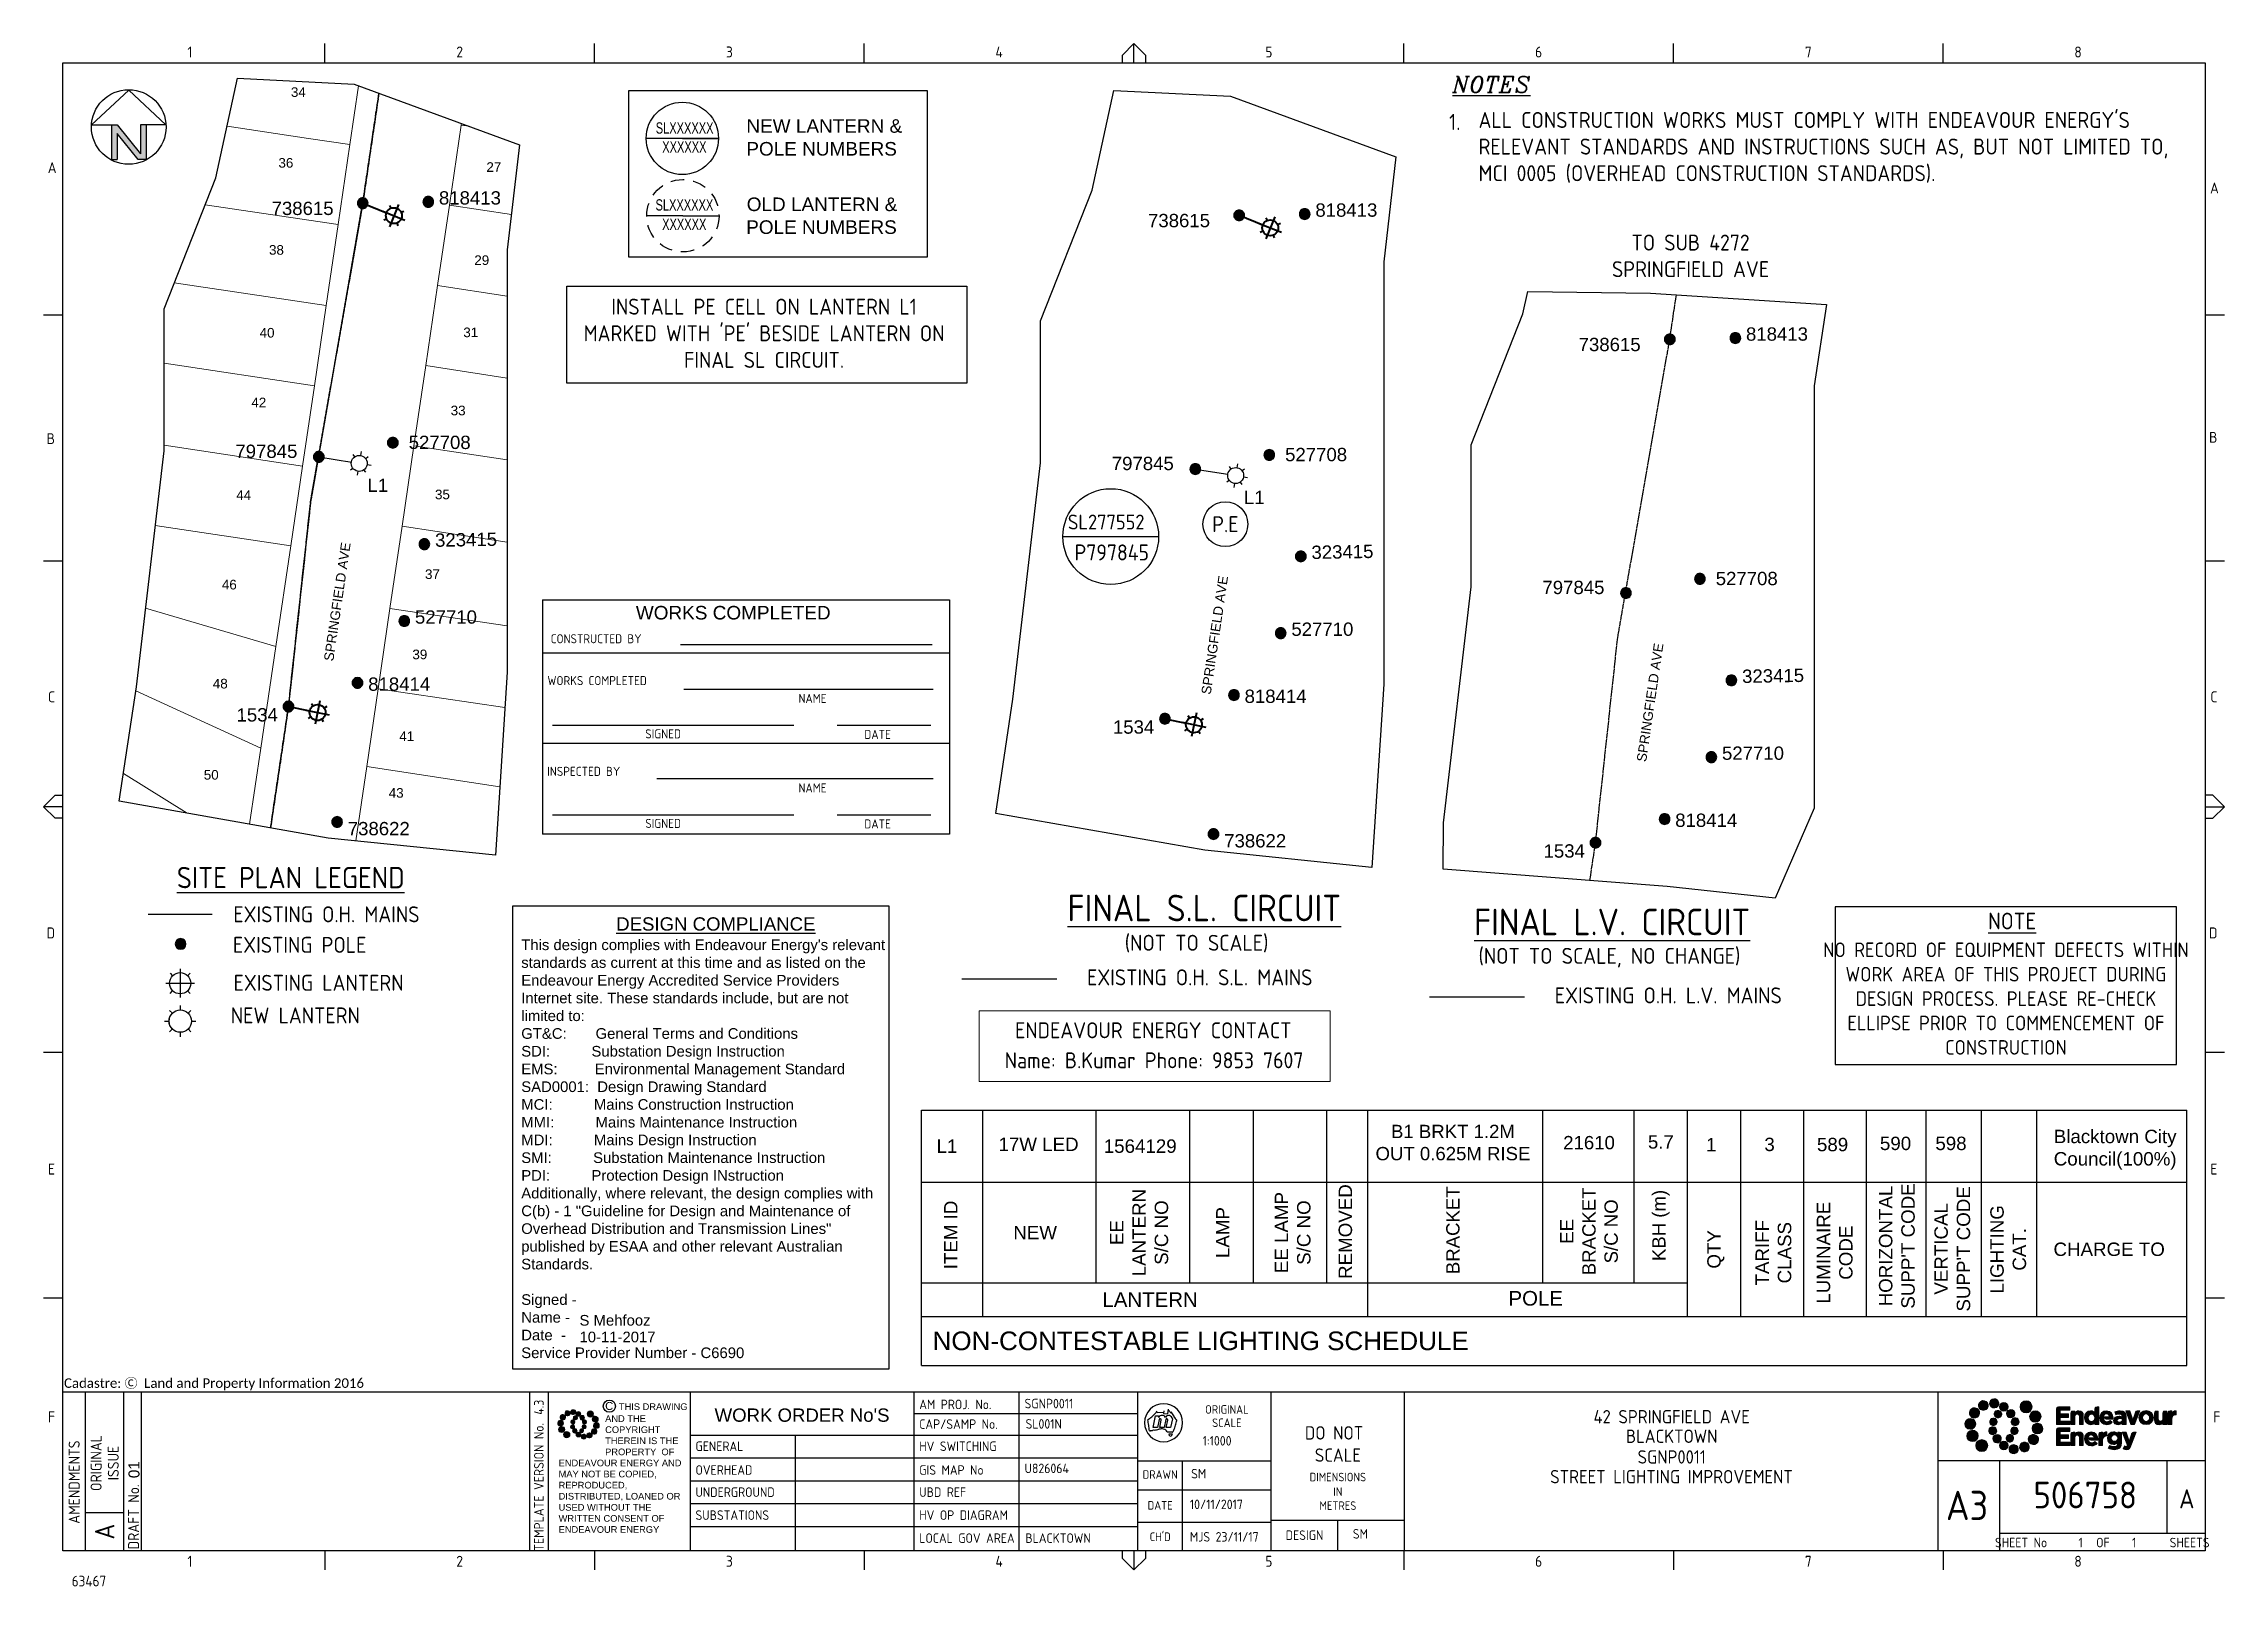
# Paper-space layout 'A3' of a CAD drawing. Header units: metres, sheet in millimetres. Extents: x -21 to 389, y -6 to 284.
# The model-space entities are those that its viewports show. They can reach past a viewport. Long polylines and large blocks are cut down to what shows.
import ezdxf
from ezdxf.enums import TextEntityAlignment as Align

# ---------------------------------------------------------------- set-up
doc = ezdxf.new("R2010")
doc.units = ezdxf.units.M
doc.linetypes.add('Cable Exist OH', pattern=[1, 1, 0])
doc.linetypes.add('Dash', pattern=[5, 3, -2])
doc.layers.get('0').update_dxf_attribs({"color": 6})
for name, color, linetype, lineweight in [('Cadastre Buildings_SP_EXT', 9, 'Continuous', 5), ('Cadastre Land Parcels_SP_EXT', 9, 'Continuous', 5), ('Cadastre Roads_SP_EXT', 9, 'Continuous', 5)]:
    doc.layers.add(name, color=color, linetype=linetype, lineweight=lineweight)
for name, color, linetype in [('Equip_SP_SL_EXT', 7, 'Continuous'), ('Equip_SP_SL_NEW', 2, 'Continuous'), ('Mains_HV_EXT', 7, 'Continuous'), ('Mains_LV_EXT', 7, 'Continuous'), ('Notes', 7, 'Continuous'), ('Notes_SL_MISC', 7, 'Continuous'), ('SupportsOH_SP_TR_HV_LV_SL_EXT', 7, 'Continuous'), ('SupportsUG_SP_EXT', 7, 'Continuous')]:
    doc.layers.add(name, color=color, linetype=linetype)
doc.layers.add('Viewports', color=6, linetype='Continuous', plot=False)
doc.styles.add('ARIAL', font='arial.ttf', dxfattribs={"height": 2})
doc.styles.add('iecARIAL', font='arial.ttf', dxfattribs={"height": 2})
doc.styles.add('iecISOCP', font='isocp.shx')
doc.styles.add('iecRoadName', font='arial.ttf', dxfattribs={"height": 3.5})
doc.styles.add('ieISOCP', font='isocp.shx')
doc.styles.add('IESYMBOL1', font='isocp.shx')
doc.styles.add('POLE_LABEL', font='arial.ttf')
doc.styles.add('SL_LABEL', font='arial.ttf')
doc.styles.get("Standard").update_dxf_attribs({"font": 'arial.ttf'})

psp = doc.layouts.new('A3')

# ---------------------------------------------------------------- texts
at = {"layer": 'Notes'}
for p in [(198.03, 162.01), (279.87, 149.34)]:
    psp.add_text('SPRINGFIELD AVE', height=1.8, rotation=81.6186, dxfattribs=at).set_placement(p)
at = {"layer": 'Notes', "lineweight": 0, "style": 'iecARIAL'}
for s, p in [('S Mehfooz', (79.4, 43.48)), ('10-11-2017', (79.4, 40.34))]:
    psp.add_text(s, height=2, dxfattribs=at).set_placement(p)
at = {"layer": 'Notes'}
for s, insert, char_height, width, attachment_point, style in [('{\\Fitalic|c0;\\L\\C1;NOTES}', (243.48, 278.26), 3, 25.3, 1, 'iecISOCP'), ('1.', (242.83, 271.21), 3, 99.1189, 1, 'ieISOCP'), ("ALL CONSTRUCTION WORKS MUST COMPLY WITH ENDEAVOUR ENERGY'S RELEVANT STANDARDS AND INSTRUCTIONS SUCH AS, BUT NOT LIMITED TO, \\PMCI 0005 (OVERHEAD CONSTRUCTION STANDARDS).", (248.38, 271.58), 3, 133.5453, 1, 'ieISOCP'), ('TO SUB 4272 SPRINGFIELD AVE', (288.23, 248.54), 3, 32.4726, 2, 'iecISOCP'), ("INSTALL PE CELL ON LANTERN L1 MARKED WITH 'PE' BESIDE LANTERN ON FINAL SL CIRCUIT. ", (114.09, 236.49), 3, 70.2136, 2, 'iecISOCP'), ('EXISTING O.H. MAINS', (14.33, 120.78), 3, 42.4, 4, 'iecISOCP'), ('{\\C1;                       \\H1.25x;\\LDESIGN COMPLIANCE\\P}This design complies with Endeavour Energy\'s relevant standards as current at this time and as listed on the Endeavour Energy Accredited Service Providers Internet site. These standards include, but are not limited to:\\PGT&C:       General Terms and Conditions               \\PSDI:          Substation Design Instruction\\PEMS:         Environmental Management Standard    \\PSAD0001:  Design Drawing Standard\\PMCI:          Mains Construction Instruction              \\PMMI:          Mains Maintenance Instruction\\PMDI:          Mains Design Instruction                       \\PSMI:          Substation Maintenance Instruction\\PPDI:          Protection Design INstruction\\PAdditionally, where relevant, the design complies with C(b) - 1 "Guideline for Design and Maintenance of Overhead Distribution and Transmission Lines" published by ESAA and other relevant Australian Standards. \\P\\PSigned -    \\PName -      \\PDate  - \\PService Provider Number - C6690       ', (68.45, 120.22), 2, 69.5227, 1, 'iecARIAL'), ('{\\L\\C2;NOTE}', (348.67, 121.08), 3.125, 20.8309, 2, 'iecISOCP'), ('EXISTING POLE', (14.25, 115.04), 3, 42.4, 4, 'iecISOCP'), ('(NOT TO SCALE)', (181.88, 115.28), 3, 45.0728, 4, 'iecISOCP'), ('(NOT TO SCALE, NO CHANGE)', (248.37, 112.62), 3, 53.3112, 4, 'iecISOCP'), ('NO RECORD OF EQUIPMENT DEFECTS WITHIN WORK AREA OF THIS PROJECT DURING DESIGN PROCESS. PLEASE RE-CHECK ELLIPSE PRIOR TO COMMENCEMENT OF CONSTRUCTION', (347.51, 104.94), 2.75, 69.7251, 5, 'iecISOCP'), ('EXISTING LANTERN', (14.37, 107.91), 3, 42.4, 4, 'iecISOCP'), ('EXISTING O.H. S.L. MAINS', (174.79, 108.93), 3, 45.0728, 4, 'iecISOCP'), ('EXISTING O.H. L.V. MAINS', (262.71, 105.54), 3, 45.0728, 4, 'iecISOCP'), ('NEW LANTERN ', (13.86, 101.78), 3, 86.9515, 4, 'iecISOCP'), ('ENDEAVOUR ENERGY CONTACT', (187.24, 98.98), 3, 60.8462, 5, 'iecISOCP'), ('Name: B.Kumar Phone: 9853 7607', (187.39, 93.34), 3, 60.8462, 5, 'iecISOCP')]:
    psp.add_mtext(s, dxfattribs=dict(at, insert=insert, char_height=char_height, width=width, attachment_point=attachment_point, style=style))
at = {"layer": 'Notes', "color": 1, "attachment_point": 5, "style": 'iecISOCP'}
for s, insert, char_height in [('{\\LSITE PLAN LEGEND}', (25.12, 127.68), 4), ('{\\LFINAL S.L. CIRCUIT}', (196.83, 121.96), 5), ('{\\LFINAL L.V. CIRCUIT}', (273.49, 119.34), 5)]:
    psp.add_mtext(s, dxfattribs=dict(at, insert=insert, char_height=char_height))
at = {"layer": 'Notes', "attachment_point": 5}
for s, insert, char_height, width in [('L1', (148.47, 77.2), 2.52, 10.2159), (' 17W LED ', (165.19, 77.55), 2.52, 28.6261), ('1564129', (184.79, 77.19), 2.52, 31.08), ('1', (292.12, 77.49), 2.52, 11.1921), ('3', (303.08, 77.52), 2.52, 11.8384), ('589', (314.92, 77.49), 2.52, 11.8384), ('590', (326.76, 77.71), 2.52, 11.8384), ('598', (337.18, 77.71), 2.52, 11.8384), ('Blacktown City Council(100%)', (368.04, 76.55), 2.52, 26.9011), ('NEW', (165.04, 60.96), 2.52, 21.2565), ('CHARGE TO', (366.91, 57.81), 2.52, 46.2844), ('LANTERN', (186.65, 48.36), 2.75, 106.699), ('POLE', (259.13, 48.59), 2.75, 94.4474), ('NON-CONTESTABLE LIGHTING SCHEDULE', (196.15, 40.59), 3.5, 324.5704)]:
    psp.add_mtext(s, dxfattribs=dict(at, insert=insert, char_height=char_height, width=width))
at = {"layer": 'Notes', "color": 7, "linetype": 'Continuous', "char_height": 2.5, "attachment_point": 5}
for s, insert, width in [('B1 BRKT 1.2M OUT 0.625M RISE', (243.57, 77.87), 31.1582), ('21610', (269.15, 77.85), 14), ('5.7', (282.65, 77.98), 7)]:
    psp.add_mtext(s, dxfattribs=dict(at, insert=insert, width=width))
at = {"layer": 'Notes', "char_height": 2.52, "attachment_point": 5, "rotation": 90}
for s, insert, width in [('{\\C0;REMOVED}', (223.36, 61.15), 16.38), ('ITEM ID', (149.18, 60.52), 22.68), ('EE\\PLANTERN\\PS/C NO', (184.59, 60.96), 16.38), ('EE LAMP\\PS/C NO', (213.45, 60.96), 16.38), ('LIGHTING CAT.', (347.95, 57.81), 22.68), ('LAMP', (200.31, 60.96), 16.38), ('QTY', (292.98, 57.81), 22.68)]:
    psp.add_mtext(s, dxfattribs=dict(at, insert=insert, width=width))
at = {"layer": 'Notes', "ltscale": 0.5, "char_height": 2.52, "attachment_point": 5, "rotation": 90}
for s, insert, width in [("HORIZONTAL SUPP'T CODE", (327.02, 58.44), 23.94), ('LUMINAIRE CODE', (315.33, 57.18), 21.42), ("VERTICAL SUPP'T CODE", (337.44, 57.9), 23.94), ('TARIFF CLASS', (303.81, 57.18), 21.42)]:
    psp.add_mtext(s, dxfattribs=dict(at, insert=insert, width=width))
at = {"layer": 'Notes', "color": 7, "linetype": 'Continuous', "char_height": 2.5, "attachment_point": 5, "rotation": 90}
for s, insert, width in [('BRACKET', (243.57, 61.4), 24.7435), ('EE BRACKET S/C NO', (269.15, 61.19), 20.0686), ('KBH (m)', (282.65, 62.3), 24.7435)]:
    psp.add_mtext(s, dxfattribs=dict(at, insert=insert, width=width))
at = {"layer": 'Notes_SL_MISC', "width": 16.3712, "attachment_point": 1, "style": 'iecRoadName'}
for s, insert, char_height in [('{\\Fisocp|c0;SL277552}', (171.18, 195.91), 2.8), ('{\\Fisocp|c0;P797845}', (172.44, 190.3), 3)]:
    psp.add_mtext(s, dxfattribs=dict(at, insert=insert, char_height=char_height))

msp = doc.modelspace()

# ---------------------------------------------------------------- texts
at = {"layer": 'Cadastre Land Parcels_SP_EXT'}
for s, p in [('34', (305881.77, 6262231.11)), ('25', (305921.46, 6262231.99)), ('36', (305879.42, 6262217.81)), ('27', (305918.51, 6262217.02)), ('38', (305877.65, 6262201.45)), ('29', (305916.24, 6262199.52)), ('40', (305875.89, 6262185.88)), ('31', (305914.17, 6262185.95)), ('42', (305874.33, 6262172.77)), ('33', (305911.8, 6262171.27)), ('44', (305871.5, 6262155.37)), ('35', (305908.85, 6262155.49)), ('37', (305906.97, 6262140.5)), ('46', (305868.79, 6262138.54)), ('39', (305904.6, 6262125.42)), ('48', (305867.09, 6262119.93)), ('41', (305902.14, 6262110.04)), ('50', (305865.39, 6262102.79)), ('43', (305900.16, 6262099.39)), ('52', (305850.95, 6262094.96))]:
    msp.add_text(s, height=1.8, dxfattribs=at).set_placement(p)
at = {"layer": 'Cadastre Roads_SP_EXT'}
msp.add_text('SPRINGFIELD AVE', height=1.8, rotation=81.6186, dxfattribs=at).set_placement((305889.73, 6262124.97))

# ---------------------------------------------------------------- blocks, each defined once
blk = doc.blocks.new('A$C30A46249')
at = {"color": 7, "lineweight": -3, "insert": (6.92, 4.97), "char_height": 1.79, "attachment_point": 7, "line_spacing_factor": 1.2}
blk.add_mtext('{\\fCalibri|b0|i0|c0|p34;\\C256;Cadastre: \\fMS Gothic|b0|i0|c128|p49;\\C250;\\c2236962;Ⓒ\\fMS Gothic|b0|i0|c0|p49; \\fCalibri|b0|i0|c0|p34;\\C256;Land and Property Information 2016}', dxfattribs=at)
blk = doc.blocks.new('EE_LOGO_SMALL')
at = {"layer": 'Notes'}
h = blk.add_hatch(color=256, dxfattribs=at)
edge = h.paths.add_edge_path()
edge.add_spline(control_points=[(-8.4, 2), (-9.2, 2), (-9.8, 1.4), (-9.8, 0.7), (-9.9, -0.1), (-9.3, -0.7), (-8.6, -0.8), (-7.8, -0.8), (-7.2, -0.2), (-7.1, 0.5), (-7.1, 1.3), (-7.7, 1.9), (-8.4, 2)], knot_values=[0, 0, 0, 0, 1, 1, 1, 2, 2, 2, 3, 3, 3, 4, 4, 4, 4], degree=3, periodic=0)
h = blk.add_hatch(color=256, dxfattribs=at)
edge = h.paths.add_edge_path()
edge.add_spline(control_points=[(-6.8, 4.5), (-7.4, 4.8), (-8.2, 4.6), (-8.6, 4), (-8.9, 3.4), (-8.7, 2.6), (-8.1, 2.2), (-7.5, 1.9), (-6.7, 2.1), (-6.3, 2.7), (-6, 3.3), (-6.2, 4.1), (-6.8, 4.5)], knot_values=[0, 0, 0, 0, 1, 1, 1, 2, 2, 2, 3, 3, 3, 4, 4, 4, 4], degree=3, periodic=0)
h = blk.add_hatch(color=256, dxfattribs=at)
edge = h.paths.add_edge_path()
edge.add_spline(control_points=[(-4.2, 5.9), (-4.6, 6.5), (-5.3, 6.6), (-5.9, 6.3), (-6.4, 5.9), (-6.6, 5.1), (-6.2, 4.6), (-5.9, 4), (-5.1, 3.8), (-4.6, 4.2), (-4, 4.6), (-3.8, 5.3), (-4.2, 5.9)], knot_values=[0, 0, 0, 0, 1, 1, 1, 2, 2, 2, 3, 3, 3, 4, 4, 4, 4], degree=3, periodic=0)
h = blk.add_hatch(color=256, dxfattribs=at)
edge = h.paths.add_edge_path()
edge.add_spline(control_points=[(-1.3, 5.9), (-1.4, 6.5), (-2, 7), (-2.6, 6.9), (-3.3, 6.9), (-3.7, 6.3), (-3.7, 5.6), (-3.6, 5), (-3, 4.5), (-2.4, 4.6), (-1.7, 4.7), (-1.3, 5.2), (-1.3, 5.9)], knot_values=[0, 0, 0, 0, 1, 1, 1, 2, 2, 2, 3, 3, 3, 4, 4, 4, 4], degree=3, periodic=0)
h = blk.add_hatch(color=256, dxfattribs=at)
edge = h.paths.add_edge_path()
edge.add_spline(control_points=[(-2.5, 2.1), (-3, 2.2), (-3.5, 1.9), (-3.6, 1.3), (-3.7, 0.8), (-3.4, 0.3), (-2.9, 0.2), (-2.4, 0.1), (-1.9, 0.4), (-1.8, 0.9), (-1.7, 1.5), (-2, 2), (-2.5, 2.1)], knot_values=[0, 0, 0, 0, 1, 1, 1, 2, 2, 2, 3, 3, 3, 4, 4, 4, 4], degree=3, periodic=0)
h = blk.add_hatch(color=256, dxfattribs=at)
edge = h.paths.add_edge_path()
edge.add_spline(control_points=[(1, 4.9), (1, 4.3), (0.5, 3.8), (-0.1, 3.8), (-0.7, 3.8), (-1.2, 4.3), (-1.2, 4.9), (-1.2, 5.5), (-0.7, 6), (-0.1, 6), (0.5, 6), (1, 5.5), (1, 4.9)], knot_values=[0, 0, 0, 0, 1, 1, 1, 2, 2, 2, 3, 3, 3, 4, 4, 4, 4], degree=3, periodic=0)
edge = h.paths.add_edge_path()
edge.add_spline(control_points=[(-1.4, 4), (-1.9, 4.1), (-2.4, 3.8), (-2.5, 3.3), (-2.6, 2.7), (-2.3, 2.2), (-1.8, 2.1), (-1.3, 2), (-0.7, 2.3), (-0.6, 2.9), (-0.5, 3.4), (-0.9, 3.9), (-1.4, 4)], knot_values=[0, 0, 0, 0, 1, 1, 1, 2, 2, 2, 3, 3, 3, 4, 4, 4, 4], degree=3, periodic=0)
h = blk.add_hatch(color=256, dxfattribs=at)
edge = h.paths.add_edge_path()
edge.add_spline(control_points=[(2.3, 2.4), (2.8, 2.8), (2.8, 3.4), (2.4, 3.9), (2, 4.3), (1.4, 4.3), (0.9, 3.9), (0.5, 3.6), (0.5, 2.9), (0.9, 2.5), (1.2, 2), (1.9, 2), (2.3, 2.4)], knot_values=[0, 0, 0, 0, 1, 1, 1, 2, 2, 2, 3, 3, 3, 4, 4, 4, 4], degree=3, periodic=0)
edge = h.paths.add_edge_path()
edge.add_spline(control_points=[(1, 4.9), (1, 4.3), (0.5, 3.8), (-0.1, 3.8), (-0.7, 3.8), (-1.2, 4.3), (-1.2, 4.9), (-1.2, 5.5), (-0.7, 6), (-0.1, 6), (0.5, 6), (1, 5.5), (1, 4.9)], knot_values=[0, 0, 0, 0, 1, 1, 1, 2, 2, 2, 3, 3, 3, 4, 4, 4, 4], degree=3, periodic=0)
h = blk.add_hatch(color=256, dxfattribs=at)
edge = h.paths.add_edge_path()
edge.add_spline(control_points=[(1, 4.9), (1, 4.3), (0.5, 3.8), (-0.1, 3.8), (-0.7, 3.8), (-1.2, 4.3), (-1.2, 4.9), (-1.2, 5.5), (-0.7, 6), (-0.1, 6), (0.5, 6), (1, 5.5), (1, 4.9)], knot_values=[0, 0, 0, 0, 1, 1, 1, 2, 2, 2, 3, 3, 3, 4, 4, 4, 4], degree=3, periodic=0)
edge = h.paths.add_edge_path(flags=16)
edge.add_spline(control_points=[(1, 4.9), (1, 4.3), (0.5, 3.8), (-0.1, 3.8), (-0.7, 3.8), (-1.2, 4.3), (-1.2, 4.9), (-1.2, 5.5), (-0.7, 6), (-0.1, 6), (0.5, 6), (1, 5.5), (1, 4.9)], knot_values=[0, 0, 0, 0, 1, 1, 1, 2, 2, 2, 3, 3, 3, 4, 4, 4, 4], degree=3, periodic=0)
h = blk.add_hatch(color=256, dxfattribs=at)
edge = h.paths.add_edge_path()
edge.add_spline(control_points=[(3, 0.2), (3.5, 0.3), (3.8, 0.9), (3.7, 1.4), (3.6, 1.9), (3, 2.3), (2.5, 2.1), (1.9, 2), (1.6, 1.4), (1.8, 0.9), (1.9, 0.4), (2.5, 0.1), (3, 0.2)], knot_values=[0, 0, 0, 0, 1, 1, 1, 2, 2, 2, 3, 3, 3, 4, 4, 4, 4], degree=3, periodic=0)
h = blk.add_hatch(color=256, dxfattribs=at)
edge = h.paths.add_edge_path()
edge.add_spline(control_points=[(7, 4.9), (7, 4), (6.3, 3.4), (5.5, 3.4), (4.6, 3.4), (4, 4), (4, 4.9), (4, 5.7), (4.6, 6.4), (5.5, 6.4), (6.3, 6.4), (7, 5.7), (7, 4.9)], knot_values=[0, 0, 0, 0, 1, 1, 1, 2, 2, 2, 3, 3, 3, 4, 4, 4, 4], degree=3, periodic=0)
h = blk.add_hatch(color=256, dxfattribs=at)
edge = h.paths.add_edge_path()
edge.add_spline(control_points=[(8.4, 1.1), (9.1, 1.5), (9.4, 2.3), (9.1, 3), (8.8, 3.7), (7.9, 4.1), (7.2, 3.8), (6.5, 3.4), (6.2, 2.6), (6.5, 1.9), (6.8, 1.2), (7.7, 0.8), (8.4, 1.1)], knot_values=[0, 0, 0, 0, 1, 1, 1, 2, 2, 2, 3, 3, 3, 4, 4, 4, 4], degree=3, periodic=0)
h = blk.add_hatch(color=256, dxfattribs=at)
edge = h.paths.add_edge_path()
edge.add_spline(control_points=[(8.3, -1.9), (9, -1.9), (9.7, -1.4), (9.7, -0.6), (9.7, 0.1), (9.2, 0.8), (8.4, 0.8), (7.7, 0.8), (7, 0.3), (7, -0.5), (6.9, -1.2), (7.5, -1.9), (8.3, -1.9)], knot_values=[0, 0, 0, 0, 1, 1, 1, 2, 2, 2, 3, 3, 3, 4, 4, 4, 4], degree=3, periodic=0)
h = blk.add_hatch(color=256, dxfattribs=at)
edge = h.paths.add_edge_path()
edge.add_spline(control_points=[(-8.5, -1.1), (-9.2, -1.4), (-9.6, -2.3), (-9.3, -3), (-8.9, -3.7), (-8.1, -4), (-7.4, -3.7), (-6.7, -3.4), (-6.3, -2.5), (-6.6, -1.8), (-7, -1.1), (-7.8, -0.8), (-8.5, -1.1)], knot_values=[0, 0, 0, 0, 1, 1, 1, 2, 2, 2, 3, 3, 3, 4, 4, 4, 4], degree=3, periodic=0)
h = blk.add_hatch(color=256, dxfattribs=at)
edge = h.paths.add_edge_path()
edge.add_spline(control_points=[(-7.1, -4.8), (-7.1, -4), (-6.5, -3.3), (-5.6, -3.3), (-4.8, -3.3), (-4.1, -4), (-4.1, -4.8), (-4.1, -5.7), (-4.8, -6.3), (-5.6, -6.3), (-6.5, -6.3), (-7.1, -5.7), (-7.1, -4.8)], knot_values=[0, 0, 0, 0, 1, 1, 1, 2, 2, 2, 3, 3, 3, 4, 4, 4, 4], degree=3, periodic=0)
h = blk.add_hatch(color=256, dxfattribs=at)
edge = h.paths.add_edge_path()
edge.add_spline(control_points=[(-3.1, -0.2), (-3.7, -0.3), (-4, -0.8), (-3.8, -1.4), (-3.7, -1.9), (-3.2, -2.2), (-2.6, -2.1), (-2.1, -1.9), (-1.8, -1.4), (-1.9, -0.9), (-2.1, -0.3), (-2.6, 0), (-3.1, -0.2)], knot_values=[0, 0, 0, 0, 1, 1, 1, 2, 2, 2, 3, 3, 3, 4, 4, 4, 4], degree=3, periodic=0)
h = blk.add_hatch(color=256, dxfattribs=at)
edge = h.paths.add_edge_path()
edge.add_spline(control_points=[(-2.5, -2.3), (-2.9, -2.7), (-3, -3.4), (-2.6, -3.8), (-2.2, -4.2), (-1.5, -4.3), (-1.1, -3.9), (-0.7, -3.5), (-0.6, -2.8), (-1, -2.4), (-1.4, -2), (-2, -1.9), (-2.5, -2.3)], knot_values=[0, 0, 0, 0, 1, 1, 1, 2, 2, 2, 3, 3, 3, 4, 4, 4, 4], degree=3, periodic=0)
h = blk.add_hatch(color=256, dxfattribs=at)
edge = h.paths.add_edge_path()
edge.add_spline(control_points=[(-1.2, -4.8), (-1.2, -4.2), (-0.7, -3.7), (-0.1, -3.7), (0.5, -3.7), (1, -4.2), (1, -4.8), (1, -5.4), (0.5, -5.9), (-0.1, -5.9), (-0.7, -5.9), (-1.2, -5.4), (-1.2, -4.8)], knot_values=[0, 0, 0, 0, 1, 1, 1, 2, 2, 2, 3, 3, 3, 4, 4, 4, 4], degree=3, periodic=0)
h = blk.add_hatch(color=256, dxfattribs=at)
edge = h.paths.add_edge_path()
edge.add_spline(control_points=[(1.2, -3.9), (1.7, -4.1), (2.2, -3.7), (2.3, -3.2), (2.5, -2.7), (2.1, -2.2), (1.6, -2.1), (1.1, -2), (0.6, -2.3), (0.5, -2.8), (0.4, -3.3), (0.7, -3.8), (1.2, -3.9)], knot_values=[0, 0, 0, 0, 1, 1, 1, 2, 2, 2, 3, 3, 3, 4, 4, 4, 4], degree=3, periodic=0)
h = blk.add_hatch(color=256, dxfattribs=at)
edge = h.paths.add_edge_path()
edge.add_spline(control_points=[(1.2, -5.8), (1.3, -6.5), (1.8, -6.9), (2.5, -6.9), (3.1, -6.8), (3.6, -6.2), (3.5, -5.6), (3.4, -5), (2.9, -4.5), (2.2, -4.6), (1.6, -4.6), (1.1, -5.2), (1.2, -5.8)], knot_values=[0, 0, 0, 0, 1, 1, 1, 2, 2, 2, 3, 3, 3, 4, 4, 4, 4], degree=3, periodic=0)
h = blk.add_hatch(color=256, dxfattribs=at)
edge = h.paths.add_edge_path()
edge.add_spline(control_points=[(2.4, -2), (2.9, -2.1), (3.4, -1.8), (3.5, -1.3), (3.6, -0.8), (3.3, -0.3), (2.8, -0.2), (2.2, -0.1), (1.7, -0.4), (1.6, -0.9), (1.5, -1.4), (1.8, -1.9), (2.4, -2)], knot_values=[0, 0, 0, 0, 1, 1, 1, 2, 2, 2, 3, 3, 3, 4, 4, 4, 4], degree=3, periodic=0)
h = blk.add_hatch(color=256, dxfattribs=at)
edge = h.paths.add_edge_path()
edge.add_spline(control_points=[(4, -5.8), (4.4, -6.4), (5.2, -6.6), (5.7, -6.2), (6.3, -5.8), (6.5, -5.1), (6.1, -4.5), (5.7, -4), (5, -3.8), (4.4, -4.2), (3.8, -4.5), (3.7, -5.3), (4, -5.8)], knot_values=[0, 0, 0, 0, 1, 1, 1, 2, 2, 2, 3, 3, 3, 4, 4, 4, 4], degree=3, periodic=0)
h = blk.add_hatch(color=256, dxfattribs=at)
edge = h.paths.add_edge_path()
edge.add_spline(control_points=[(6.7, -4.4), (7.3, -4.8), (8.1, -4.6), (8.4, -4), (8.8, -3.3), (8.6, -2.6), (8, -2.2), (7.3, -1.8), (6.6, -2.1), (6.2, -2.7), (5.8, -3.3), (6, -4.1), (6.7, -4.4)], knot_values=[0, 0, 0, 0, 1, 1, 1, 2, 2, 2, 3, 3, 3, 4, 4, 4, 4], degree=3, periodic=0)
at = {"layer": 'Notes', "lineweight": 0}
for points in [[(1.8, 2.1), (1.8, 2.1)], [(-2, -2.1), (-2, -2.1)]]:
    blk.add_lwpolyline(points, dxfattribs=at)
for points in [[(-8.4, 2), (-9.2, 2), (-9.8, 1.4), (-9.8, 0.7), (-9.9, -0.1), (-9.3, -0.7), (-8.6, -0.8), (-7.8, -0.8), (-7.2, -0.2), (-7.1, 0.5), (-7.1, 1.3), (-7.7, 1.9), (-8.4, 2)], [(-6.8, 4.5), (-7.4, 4.8), (-8.2, 4.6), (-8.6, 4), (-8.9, 3.4), (-8.7, 2.6), (-8.1, 2.2), (-7.5, 1.9), (-6.7, 2.1), (-6.3, 2.7), (-6, 3.3), (-6.2, 4.1), (-6.8, 4.5)], [(-4.2, 5.9), (-4.6, 6.5), (-5.3, 6.6), (-5.9, 6.3), (-6.4, 5.9), (-6.6, 5.1), (-6.2, 4.6), (-5.9, 4), (-5.1, 3.8), (-4.6, 4.2), (-4, 4.6), (-3.8, 5.3), (-4.2, 5.9)], [(-1.3, 5.9), (-1.4, 6.5), (-2, 7), (-2.6, 6.9), (-3.3, 6.9), (-3.7, 6.3), (-3.7, 5.6), (-3.6, 5), (-3, 4.5), (-2.4, 4.6), (-1.7, 4.7), (-1.3, 5.2), (-1.3, 5.9)], [(-2.5, 2.1), (-3, 2.2), (-3.5, 1.9), (-3.6, 1.3), (-3.7, 0.8), (-3.4, 0.3), (-2.9, 0.2), (-2.4, 0.1), (-1.9, 0.4), (-1.8, 0.9), (-1.7, 1.5), (-2, 2), (-2.5, 2.1)], [(-1.4, 4), (-1.9, 4.1), (-2.4, 3.8), (-2.5, 3.3), (-2.6, 2.7), (-2.3, 2.2), (-1.8, 2.1), (-1.3, 2), (-0.7, 2.3), (-0.6, 2.9), (-0.5, 3.4), (-0.9, 3.9), (-1.4, 4)], [(1, 4.9), (1, 4.3), (0.5, 3.8), (-0.1, 3.8), (-0.7, 3.8), (-1.2, 4.3), (-1.2, 4.9), (-1.2, 5.5), (-0.7, 6), (-0.1, 6), (0.5, 6), (1, 5.5), (1, 4.9)], [(1, 4.9), (1, 4.3), (0.5, 3.8), (-0.1, 3.8), (-0.7, 3.8), (-1.2, 4.3), (-1.2, 4.9), (-1.2, 5.5), (-0.7, 6), (-0.1, 6), (0.5, 6), (1, 5.5), (1, 4.9)], [(2.3, 2.4), (2.8, 2.8), (2.8, 3.4), (2.4, 3.9), (2, 4.3), (1.4, 4.3), (0.9, 3.9), (0.5, 3.6), (0.5, 2.9), (0.9, 2.5), (1.2, 2), (1.9, 2), (2.3, 2.4)], [(3, 0.2), (3.5, 0.3), (3.8, 0.9), (3.7, 1.4), (3.6, 1.9), (3, 2.3), (2.5, 2.1), (1.9, 2), (1.6, 1.4), (1.8, 0.9), (1.9, 0.4), (2.5, 0.1), (3, 0.2)], [(7, 4.9), (7, 4), (6.3, 3.4), (5.5, 3.4), (4.6, 3.4), (4, 4), (4, 4.9), (4, 5.7), (4.6, 6.4), (5.5, 6.4), (6.3, 6.4), (7, 5.7), (7, 4.9)], [(8.4, 1.1), (9.1, 1.5), (9.4, 2.3), (9.1, 3), (8.8, 3.7), (7.9, 4.1), (7.2, 3.8), (6.5, 3.4), (6.2, 2.6), (6.5, 1.9), (6.8, 1.2), (7.7, 0.8), (8.4, 1.1)], [(8.3, -1.9), (9, -1.9), (9.7, -1.4), (9.7, -0.6), (9.7, 0.1), (9.2, 0.8), (8.4, 0.8), (7.7, 0.8), (7, 0.3), (7, -0.5), (6.9, -1.2), (7.5, -1.9), (8.3, -1.9)], [(-8.5, -1.1), (-9.2, -1.4), (-9.6, -2.3), (-9.3, -3), (-8.9, -3.7), (-8.1, -4), (-7.4, -3.7), (-6.7, -3.4), (-6.3, -2.5), (-6.6, -1.8), (-7, -1.1), (-7.8, -0.8), (-8.5, -1.1)], [(-7.1, -4.8), (-7.1, -4), (-6.5, -3.3), (-5.6, -3.3), (-4.8, -3.3), (-4.1, -4), (-4.1, -4.8), (-4.1, -5.7), (-4.8, -6.3), (-5.6, -6.3), (-6.5, -6.3), (-7.1, -5.7), (-7.1, -4.8)], [(-3.1, -0.2), (-3.7, -0.3), (-4, -0.8), (-3.8, -1.4), (-3.7, -1.9), (-3.2, -2.2), (-2.6, -2.1), (-2.1, -1.9), (-1.8, -1.4), (-1.9, -0.9), (-2.1, -0.3), (-2.6, 0), (-3.1, -0.2)], [(-2.5, -2.3), (-2.9, -2.7), (-3, -3.4), (-2.6, -3.8), (-2.2, -4.2), (-1.5, -4.3), (-1.1, -3.9), (-0.7, -3.5), (-0.6, -2.8), (-1, -2.4), (-1.4, -2), (-2, -1.9), (-2.5, -2.3)], [(-1.2, -4.8), (-1.2, -4.2), (-0.7, -3.7), (-0.1, -3.7), (0.5, -3.7), (1, -4.2), (1, -4.8), (1, -5.4), (0.5, -5.9), (-0.1, -5.9), (-0.7, -5.9), (-1.2, -5.4), (-1.2, -4.8)], [(1.2, -3.9), (1.7, -4.1), (2.2, -3.7), (2.3, -3.2), (2.5, -2.7), (2.1, -2.2), (1.6, -2.1), (1.1, -2), (0.6, -2.3), (0.5, -2.8), (0.4, -3.3), (0.7, -3.8), (1.2, -3.9)], [(1.2, -5.8), (1.3, -6.5), (1.8, -6.9), (2.5, -6.9), (3.1, -6.8), (3.6, -6.2), (3.5, -5.6), (3.4, -5), (2.9, -4.5), (2.2, -4.6), (1.6, -4.6), (1.1, -5.2), (1.2, -5.8)], [(2.4, -2), (2.9, -2.1), (3.4, -1.8), (3.5, -1.3), (3.6, -0.8), (3.3, -0.3), (2.8, -0.2), (2.2, -0.1), (1.7, -0.4), (1.6, -0.9), (1.5, -1.4), (1.8, -1.9), (2.4, -2)], [(4, -5.8), (4.4, -6.4), (5.2, -6.6), (5.7, -6.2), (6.3, -5.8), (6.5, -5.1), (6.1, -4.5), (5.7, -4), (5, -3.8), (4.4, -4.2), (3.8, -4.5), (3.7, -5.3), (4, -5.8)], [(6.7, -4.4), (7.3, -4.8), (8.1, -4.6), (8.4, -4), (8.8, -3.3), (8.6, -2.6), (8, -2.2), (7.3, -1.8), (6.6, -2.1), (6.2, -2.7), (5.8, -3.3), (6, -4.1), (6.7, -4.4)]]:
    blk.add_open_spline(points, degree=3, knots=[0, 0, 0, 0, 1, 1, 1, 2, 2, 2, 3, 3, 3, 4, 4, 4, 4], dxfattribs=at)
blk = doc.blocks.new('EE_COPYRIGHT_A3')
at = {"layer": 'Notes'}
blk.add_circle((9.54, -0.79), 1.15, dxfattribs=at)
at = {"xscale": 0.4, "yscale": 0.4, "zscale": 0.4}
blk.add_blockref('EE_LOGO_SMALL', (3.77, -4.21), dxfattribs=at)
at = {"layer": 'Notes', "insert": (0, 0), "char_height": 1.25, "width": 24.1208, "attachment_point": 1, "style": 'ARIAL'}
blk.add_mtext('\\pt8.75;               ^I{\\H1.2x;C } THIS DRAWING\\P\\pi-8.75,l8.75,t8.75,20;       ^IAND THE ^I\\P\\pi0,t8.75;COPYRIGHT\\P\\pi-8.75,t1.25,8.75;^I^ITHEREIN IS THE PROPERTY  OF \\P\\pi0,l0,t1.25;ENDEAVOUR ENERGY AND MAY NOT BE COPIED, REPRODUCED, DISTRIBUTED, LOANED OR USED WITHOUT THE WRITTEN CONSENT OF ENDEAVOUR ENERGY', dxfattribs=at)
blk = doc.blocks.new('EE_LOGO')
h = blk.add_hatch(color=7)
edge = h.paths.add_edge_path()
edge.add_spline(control_points=[(-21.12, 5.87), (-21.48, 6.44), (-22.24, 6.61), (-22.81, 6.24), (-23.37, 5.88), (-23.54, 5.12), (-23.17, 4.55), (-22.81, 3.98), (-22.05, 3.82), (-21.48, 4.19), (-20.92, 4.55), (-20.75, 5.31), (-21.12, 5.87)], knot_values=[0, 0, 0, 0, 1, 1, 1, 2, 2, 2, 3, 3, 3, 4, 4, 4, 4], degree=3, periodic=0)
h = blk.add_hatch(color=7)
edge = h.paths.add_edge_path()
edge.add_spline(control_points=[(-18.27, 5.87), (-18.34, 6.5), (-18.91, 6.97), (-19.54, 6.9), (-20.18, 6.84), (-20.65, 6.27), (-20.58, 5.63), (-20.52, 4.99), (-19.95, 4.53), (-19.31, 4.59), (-18.67, 4.66), (-18.21, 5.23), (-18.27, 5.87)], knot_values=[0, 0, 0, 0, 1, 1, 1, 2, 2, 2, 3, 3, 3, 4, 4, 4, 4], degree=3, periodic=0)
h = blk.add_hatch(color=7)
edge = h.paths.add_edge_path()
edge.add_spline(control_points=[(-15.91, 4.86), (-15.91, 4.26), (-16.4, 3.77), (-17, 3.77), (-17.6, 3.77), (-18.08, 4.26), (-18.08, 4.86), (-18.08, 5.46), (-17.6, 5.95), (-17, 5.95), (-16.4, 5.95), (-15.91, 5.46), (-15.91, 4.86)], knot_values=[0, 0, 0, 0, 1, 1, 1, 2, 2, 2, 3, 3, 3, 4, 4, 4, 4], degree=3, periodic=0)
edge = h.paths.add_edge_path()
edge.add_spline(control_points=[(-18.29, 3.97), (-18.8, 4.08), (-19.3, 3.76), (-19.41, 3.25), (-19.52, 2.74), (-19.2, 2.23), (-18.69, 2.12), (-18.18, 2.01), (-17.67, 2.33), (-17.56, 2.84), (-17.45, 3.35), (-17.78, 3.86), (-18.29, 3.97)], knot_values=[0, 0, 0, 0, 1, 1, 1, 2, 2, 2, 3, 3, 3, 4, 4, 4, 4], degree=3, periodic=0)
h = blk.add_hatch(color=7)
edge = h.paths.add_edge_path()
edge.add_spline(control_points=[(-14.59, 2.36), (-14.16, 2.75), (-14.12, 3.41), (-14.51, 3.84), (-14.89, 4.27), (-15.55, 4.31), (-15.99, 3.93), (-16.42, 3.54), (-16.46, 2.88), (-16.07, 2.45), (-15.69, 2.01), (-15.02, 1.98), (-14.59, 2.36)], knot_values=[0, 0, 0, 0, 1, 1, 1, 2, 2, 2, 3, 3, 3, 4, 4, 4, 4], degree=3, periodic=0)
edge = h.paths.add_edge_path()
edge.add_spline(control_points=[(-15.91, 4.86), (-15.91, 4.26), (-16.4, 3.77), (-17, 3.77), (-17.6, 3.77), (-18.08, 4.26), (-18.08, 4.86), (-18.08, 5.46), (-17.6, 5.95), (-17, 5.95), (-16.4, 5.95), (-15.91, 5.46), (-15.91, 4.86)], knot_values=[0, 0, 0, 0, 1, 1, 1, 2, 2, 2, 3, 3, 3, 4, 4, 4, 4], degree=3, periodic=0)
h = blk.add_hatch(color=7)
edge = h.paths.add_edge_path()
edge.add_spline(control_points=[(-15.91, 4.86), (-15.91, 4.26), (-16.4, 3.77), (-17, 3.77), (-17.6, 3.77), (-18.08, 4.26), (-18.08, 4.86), (-18.08, 5.46), (-17.6, 5.95), (-17, 5.95), (-16.4, 5.95), (-15.91, 5.46), (-15.91, 4.86)], knot_values=[0, 0, 0, 0, 1, 1, 1, 2, 2, 2, 3, 3, 3, 4, 4, 4, 4], degree=3, periodic=0)
edge = h.paths.add_edge_path(flags=16)
edge.add_spline(control_points=[(-15.91, 4.86), (-15.91, 4.26), (-16.4, 3.77), (-17, 3.77), (-17.6, 3.77), (-18.08, 4.26), (-18.08, 4.86), (-18.08, 5.46), (-17.6, 5.95), (-17, 5.95), (-16.4, 5.95), (-15.91, 5.46), (-15.91, 4.86)], knot_values=[0, 0, 0, 0, 1, 1, 1, 2, 2, 2, 3, 3, 3, 4, 4, 4, 4], degree=3, periodic=0)
h = blk.add_hatch(color=7)
edge = h.paths.add_edge_path()
edge.add_spline(control_points=[(-9.93, 4.86), (-9.93, 4.03), (-10.61, 3.35), (-11.44, 3.35), (-12.28, 3.35), (-12.95, 4.03), (-12.95, 4.86), (-12.95, 5.69), (-12.28, 6.37), (-11.44, 6.37), (-10.61, 6.37), (-9.93, 5.69), (-9.93, 4.86)], knot_values=[0, 0, 0, 0, 1, 1, 1, 2, 2, 2, 3, 3, 3, 4, 4, 4, 4], degree=3, periodic=0)
h = blk.add_hatch(color=7)
edge = h.paths.add_edge_path()
edge.add_spline(control_points=[(-25.34, 1.94), (-26.08, 1.98), (-26.72, 1.41), (-26.77, 0.66), (-26.81, -0.09), (-26.24, -0.72), (-25.49, -0.77), (-24.74, -0.81), (-24.1, -0.24), (-24.06, 0.51), (-24.02, 1.25), (-24.59, 1.89), (-25.34, 1.94)], knot_values=[0, 0, 0, 0, 1, 1, 1, 2, 2, 2, 3, 3, 3, 4, 4, 4, 4], degree=3, periodic=0)
h = blk.add_hatch(color=7)
edge = h.paths.add_edge_path()
edge.add_spline(control_points=[(-23.73, 4.46), (-24.34, 4.81), (-25.13, 4.61), (-25.49, 3.99), (-25.85, 3.38), (-25.64, 2.59), (-25.03, 2.23), (-24.41, 1.87), (-23.63, 2.08), (-23.27, 2.69), (-22.91, 3.31), (-23.12, 4.1), (-23.73, 4.46)], knot_values=[0, 0, 0, 0, 1, 1, 1, 2, 2, 2, 3, 3, 3, 4, 4, 4, 4], degree=3, periodic=0)
h = blk.add_hatch(color=7)
edge = h.paths.add_edge_path()
edge.add_spline(control_points=[(-19.43, 2.06), (-19.94, 2.17), (-20.44, 1.84), (-20.55, 1.33), (-20.66, 0.82), (-20.34, 0.32), (-19.83, 0.21), (-19.32, 0.1), (-18.81, 0.42), (-18.71, 0.93), (-18.59, 1.44), (-18.92, 1.95), (-19.43, 2.06)], knot_values=[0, 0, 0, 0, 1, 1, 1, 2, 2, 2, 3, 3, 3, 4, 4, 4, 4], degree=3, periodic=0)
h = blk.add_hatch(color=7)
edge = h.paths.add_edge_path()
edge.add_spline(control_points=[(-13.94, 0.18), (-13.41, 0.32), (-13.09, 0.87), (-13.23, 1.4), (-13.37, 1.93), (-13.92, 2.25), (-14.45, 2.11), (-14.98, 1.97), (-15.3, 1.42), (-15.16, 0.89), (-15.02, 0.36), (-14.47, 0.04), (-13.94, 0.18)], knot_values=[0, 0, 0, 0, 1, 1, 1, 2, 2, 2, 3, 3, 3, 4, 4, 4, 4], degree=3, periodic=0)
h = blk.add_hatch(color=7)
edge = h.paths.add_edge_path()
edge.add_spline(control_points=[(-8.55, 1.13), (-7.83, 1.45), (-7.5, 2.29), (-7.82, 3.01), (-8.14, 3.73), (-8.98, 4.06), (-9.7, 3.74), (-10.42, 3.42), (-10.75, 2.58), (-10.43, 1.86), (-10.11, 1.14), (-9.27, 0.81), (-8.55, 1.13)], knot_values=[0, 0, 0, 0, 1, 1, 1, 2, 2, 2, 3, 3, 3, 4, 4, 4, 4], degree=3, periodic=0)
h = blk.add_hatch(color=7)
edge = h.paths.add_edge_path()
edge.add_spline(control_points=[(-8.66, -1.92), (-7.91, -1.96), (-7.27, -1.39), (-7.23, -0.64), (-7.19, 0.1), (-7.76, 0.74), (-8.51, 0.78), (-9.25, 0.83), (-9.89, 0.26), (-9.94, -0.49), (-9.98, -1.24), (-9.41, -1.88), (-8.66, -1.92)], knot_values=[0, 0, 0, 0, 1, 1, 1, 2, 2, 2, 3, 3, 3, 4, 4, 4, 4], degree=3, periodic=0)
h = blk.add_hatch(color=7)
edge = h.paths.add_edge_path()
edge.add_spline(control_points=[(-3.85, 0.44), (-3.85, 0.44), (-3.85, 4.25), (-3.85, 4.3), (-3.85, 4.35), (-3.85, 4.86), (-3.29, 4.86), (-2.74, 4.86), (-0.49, 4.86), (-0.49, 4.86), (-0.49, 4.86), (-0.49, 4), (-0.49, 4), (-0.49, 4), (-2.89, 4), (-2.89, 4), (-2.89, 4), (-2.89, 3.1), (-2.89, 3.1), (-2.89, 3.1), (-0.8, 3.1), (-0.8, 3.1), (-0.8, 3.1), (-0.8, 2.23), (-0.8, 2.23), (-0.8, 2.23), (-2.89, 2.23), (-2.89, 2.23), (-2.89, 2.23), (-2.89, 1.31), (-2.89, 1.31), (-2.89, 1.31), (-0.49, 1.31), (-0.49, 1.31), (-0.49, 1.31), (-0.49, 0.44), (-0.49, 0.44), (-0.49, 0.44), (-3.85, 0.44), (-3.85, 0.44)], knot_values=[0, 0, 0, 0, 1, 1, 1, 2, 2, 2, 3, 3, 3, 4, 4, 4, 5, 5, 5, 6, 6, 6, 7, 7, 7, 8, 8, 8, 9, 9, 9, 10, 10, 10, 11, 11, 11, 12, 12, 12, 13, 13, 13, 13], degree=3, periodic=0)
h = blk.add_hatch(color=7)
edge = h.paths.add_edge_path()
edge.add_spline(control_points=[(1.94, 0.44), (1.94, 0.44), (1.94, 2.33), (1.94, 2.33), (1.94, 2.78), (1.73, 3.02), (1.36, 3.02), (1, 3.02), (0.76, 2.78), (0.76, 2.33), (0.76, 2.33), (0.76, 0.44), (0.76, 0.44), (0.76, 0.44), (-0.2, 0.44), (-0.2, 0.44), (-0.2, 0.44), (-0.2, 3.21), (-0.2, 3.27), (-0.2, 3.33), (-0.2, 3.82), (0.36, 3.82), (0.76, 3.82), (0.76, 3.82), (0.76, 3.82), (0.76, 3.82), (0.76, 3.35), (0.76, 3.35), (0.98, 3.63), (1.27, 3.89), (1.75, 3.89), (2.48, 3.89), (2.9, 3.41), (2.9, 2.63), (2.9, 2.63), (2.9, 0.44), (2.9, 0.44), (2.9, 0.44), (1.94, 0.44), (1.94, 0.44)], knot_values=[0, 0, 0, 0, 1, 1, 1, 2, 2, 2, 3, 3, 3, 4, 4, 4, 5, 5, 5, 6, 6, 6, 7, 7, 7, 8, 8, 8, 9, 9, 9, 10, 10, 10, 11, 11, 11, 12, 12, 12, 13, 13, 13, 13], degree=3, periodic=0)
h = blk.add_hatch(color=7)
edge = h.paths.add_edge_path(flags=16)
edge.add_spline(control_points=[(5.8, 2.13), (5.8, 2.69), (5.43, 3.07), (4.98, 3.07), (4.53, 3.07), (4.15, 2.7), (4.15, 2.13), (4.15, 2.13), (4.15, 2.12), (4.15, 2.12), (4.15, 1.56), (4.53, 1.19), (4.98, 1.19), (5.43, 1.19), (5.8, 1.56), (5.8, 2.12), (5.8, 2.12), (5.8, 2.13), (5.8, 2.13)], knot_values=[0, 0, 0, 0, 1, 1, 1, 2, 2, 2, 3, 3, 3, 4, 4, 4, 5, 5, 5, 6, 6, 6, 6], degree=3, periodic=0)
edge = h.paths.add_edge_path()
edge.add_spline(control_points=[(5.79, 0.44), (5.79, 0.44), (5.79, 0.92), (5.79, 0.92), (5.55, 0.6), (5.23, 0.37), (4.73, 0.37), (3.94, 0.37), (3.19, 0.99), (3.19, 2.12), (3.19, 2.12), (3.19, 2.13), (3.19, 2.13), (3.19, 3.26), (3.93, 3.88), (4.73, 3.88), (5.24, 3.88), (5.56, 3.65), (5.79, 3.38), (5.79, 3.38), (5.79, 4.27), (5.79, 4.3), (5.79, 4.34), (5.79, 4.86), (6.34, 4.86), (6.73, 4.86), (6.75, 4.86), (6.75, 4.86), (6.75, 4.86), (6.75, 0.44), (6.75, 0.44), (6.75, 0.44), (5.79, 0.44), (5.79, 0.44)], knot_values=[0, 0, 0, 0, 1, 1, 1, 2, 2, 2, 3, 3, 3, 4, 4, 4, 5, 5, 5, 6, 6, 6, 7, 7, 7, 8, 8, 8, 9, 9, 9, 10, 10, 10, 11, 11, 11, 11], degree=3, periodic=0)
h = blk.add_hatch(color=7)
edge = h.paths.add_edge_path()
edge.add_spline(control_points=[(8.69, 3.89), (7.7, 3.89), (7.01, 3.09), (7.01, 2.13), (7.01, 2.13), (7.01, 2.12), (7.01, 2.12), (7.01, 1.08), (7.77, 0.37), (8.78, 0.37), (9.39, 0.37), (9.85, 0.61), (10.16, 1), (10.16, 1), (9.62, 1.48), (9.62, 1.48), (9.35, 1.24), (9.12, 1.14), (8.79, 1.14), (8.33, 1.13), (8, 1.49), (7.95, 1.86), (7.91, 2.18), (7.93, 2.29), (7.95, 2.43), (8.02, 2.85), (8.29, 3.12), (8.69, 3.12), (9.09, 3.12), (9.34, 2.83), (9.4, 2.4), (9.4, 2.4), (8.14, 2.4), (8.14, 2.4), (8.14, 2.4), (8.12, 1.8), (8.64, 1.8), (9.17, 1.8), (10.32, 1.8), (10.32, 1.8), (10.33, 1.89), (10.34, 1.95), (10.34, 2.04), (10.34, 2.04), (10.34, 2.05), (10.34, 2.05), (10.34, 3.01), (9.82, 3.89), (8.69, 3.89)], knot_values=[0, 0, 0, 0, 1, 1, 1, 2, 2, 2, 3, 3, 3, 4, 4, 4, 5, 5, 5, 6, 6, 6, 7, 7, 7, 8, 8, 8, 9, 9, 9, 10, 10, 10, 11, 11, 11, 12, 12, 12, 13, 13, 13, 14, 14, 14, 15, 15, 15, 16, 16, 16, 16], degree=3, periodic=0)
h = blk.add_hatch(color=7)
edge = h.paths.add_edge_path(flags=16)
edge.add_spline(control_points=[(12.69, 1.8), (12.53, 1.88), (12.31, 1.93), (12.08, 1.93), (11.67, 1.93), (11.42, 1.77), (11.42, 1.46), (11.42, 1.46), (11.42, 1.45), (11.42, 1.45), (11.42, 1.19), (11.63, 1.04), (11.94, 1.04), (12.39, 1.04), (12.69, 1.29), (12.69, 1.63), (12.69, 1.63), (12.69, 1.8), (12.69, 1.8)], knot_values=[0, 0, 0, 0, 1, 1, 1, 2, 2, 2, 3, 3, 3, 4, 4, 4, 5, 5, 5, 6, 6, 6, 6], degree=3, periodic=0)
edge = h.paths.add_edge_path()
edge.add_spline(control_points=[(12.67, 0.44), (12.67, 0.44), (12.67, 0.81), (12.67, 0.81), (12.44, 0.55), (12.12, 0.38), (11.65, 0.38), (11.01, 0.38), (10.49, 0.74), (10.49, 1.41), (10.49, 1.41), (10.49, 1.42), (10.49, 1.42), (10.49, 2.16), (11.05, 2.5), (11.85, 2.5), (12.19, 2.5), (12.44, 2.45), (12.68, 2.37), (12.68, 2.37), (12.68, 2.42), (12.68, 2.42), (12.68, 2.82), (12.43, 3.07), (11.95, 3.07), (11.59, 3.07), (11.33, 3), (11.02, 2.89), (11.02, 2.89), (10.78, 3.62), (10.78, 3.62), (11.15, 3.78), (11.52, 3.89), (12.09, 3.89), (13.14, 3.89), (13.6, 3.35), (13.6, 2.43), (13.6, 2.43), (13.6, 0.44), (13.6, 0.44), (13.6, 0.44), (12.67, 0.44), (12.67, 0.44)], knot_values=[0, 0, 0, 0, 1, 1, 1, 2, 2, 2, 3, 3, 3, 4, 4, 4, 5, 5, 5, 6, 6, 6, 7, 7, 7, 8, 8, 8, 9, 9, 9, 10, 10, 10, 11, 11, 11, 12, 12, 12, 13, 13, 13, 14, 14, 14, 14], degree=3, periodic=0)
h = blk.add_hatch(color=7)
edge = h.paths.add_edge_path()
edge.add_spline(control_points=[(15.71, 0.44), (15.71, 0.44), (14.84, 0.44), (14.84, 0.44), (14.84, 0.44), (13.51, 3.83), (13.51, 3.83), (13.51, 3.83), (14.53, 3.83), (14.53, 3.83), (14.53, 3.83), (15.28, 1.58), (15.28, 1.58), (15.28, 1.58), (15.86, 3.3), (15.86, 3.3), (15.86, 3.3), (16.02, 3.83), (16.4, 3.83), (16.78, 3.83), (17.04, 3.83), (17.04, 3.83), (17.04, 3.83), (15.71, 0.44), (15.71, 0.44)], knot_values=[0, 0, 0, 0, 1, 1, 1, 2, 2, 2, 3, 3, 3, 4, 4, 4, 5, 5, 5, 6, 6, 6, 7, 7, 7, 8, 8, 8, 8], degree=3, periodic=0)
h = blk.add_hatch(color=7)
edge = h.paths.add_edge_path(flags=16)
edge.add_spline(control_points=[(19.52, 2.16), (19.52, 2.66), (19.16, 3.09), (18.63, 3.09), (18.08, 3.09), (17.75, 2.67), (17.75, 2.17), (17.75, 2.17), (17.75, 2.16), (17.75, 2.16), (17.75, 1.66), (18.11, 1.22), (18.64, 1.22), (19.19, 1.22), (19.52, 1.65), (19.52, 2.15), (19.52, 2.15), (19.52, 2.16), (19.52, 2.16)], knot_values=[0, 0, 0, 0, 1, 1, 1, 2, 2, 2, 3, 3, 3, 4, 4, 4, 5, 5, 5, 6, 6, 6, 6], degree=3, periodic=0)
edge = h.paths.add_edge_path()
edge.add_spline(control_points=[(18.63, 0.4), (17.58, 0.4), (16.8, 1.17), (16.8, 2.15), (16.8, 2.15), (16.8, 2.16), (16.8, 2.16), (16.8, 3.13), (17.59, 3.92), (18.64, 3.92), (19.69, 3.92), (20.46, 3.14), (20.46, 2.17), (20.46, 2.17), (20.46, 2.16), (20.46, 2.16), (20.46, 1.19), (19.68, 0.4), (18.63, 0.4)], knot_values=[0, 0, 0, 0, 1, 1, 1, 2, 2, 2, 3, 3, 3, 4, 4, 4, 5, 5, 5, 6, 6, 6, 6], degree=3, periodic=0)
h = blk.add_hatch(color=7)
edge = h.paths.add_edge_path()
edge.add_spline(control_points=[(22.86, 0.44), (22.86, 0.44), (22.86, 0.92), (22.86, 0.92), (22.64, 0.64), (22.36, 0.38), (21.87, 0.38), (21.15, 0.38), (20.72, 0.86), (20.72, 1.63), (20.72, 1.63), (20.72, 3.22), (20.72, 3.27), (20.72, 3.32), (20.72, 3.82), (21.28, 3.82), (21.68, 3.82), (21.68, 3.82), (21.68, 3.82), (21.68, 3.82), (21.68, 1.94), (21.68, 1.94), (21.68, 1.48), (21.9, 1.25), (22.26, 1.25), (22.63, 1.25), (22.86, 1.48), (22.86, 1.94), (22.86, 1.94), (22.86, 3.2), (22.86, 3.27), (22.86, 3.34), (22.87, 3.82), (23.42, 3.82), (23.82, 3.82), (23.82, 3.82), (23.82, 3.82), (23.82, 3.82), (23.82, 0.44), (23.82, 0.44), (23.82, 0.44), (22.86, 0.44), (22.86, 0.44)], knot_values=[0, 0, 0, 0, 1, 1, 1, 2, 2, 2, 3, 3, 3, 4, 4, 4, 5, 5, 5, 6, 6, 6, 7, 7, 7, 8, 8, 8, 9, 9, 9, 10, 10, 10, 11, 11, 11, 12, 12, 12, 13, 13, 13, 14, 14, 14, 14], degree=3, periodic=0)
h = blk.add_hatch(color=7)
edge = h.paths.add_edge_path()
edge.add_spline(control_points=[(26.09, 2.88), (25.46, 2.88), (25.06, 2.5), (25.06, 1.69), (25.06, 1.69), (25.06, 0.44), (25.06, 0.44), (25.06, 0.44), (24.1, 0.44), (24.1, 0.44), (24.1, 0.44), (24.1, 3.24), (24.1, 3.27), (24.1, 3.3), (24.1, 3.83), (24.66, 3.83), (25.22, 3.83), (25.06, 3.83), (25.06, 3.83), (25.06, 3.83), (25.06, 3.14), (25.06, 3.14), (25.26, 3.61), (25.58, 3.91), (26.14, 3.89), (26.14, 3.89), (26.14, 2.88), (26.14, 2.88), (26.14, 2.88), (26.09, 2.88), (26.09, 2.88)], knot_values=[0, 0, 0, 0, 1, 1, 1, 2, 2, 2, 3, 3, 3, 4, 4, 4, 5, 5, 5, 6, 6, 6, 7, 7, 7, 8, 8, 8, 9, 9, 9, 10, 10, 10, 10], degree=3, periodic=0)
h = blk.add_hatch(color=7)
edge = h.paths.add_edge_path()
edge.add_spline(control_points=[(-25.45, -1.11), (-26.17, -1.43), (-26.5, -2.27), (-26.18, -2.99), (-25.86, -3.71), (-25.02, -4.04), (-24.3, -3.72), (-23.58, -3.4), (-23.25, -2.56), (-23.57, -1.84), (-23.88, -1.12), (-24.72, -0.79), (-25.45, -1.11)], knot_values=[0, 0, 0, 0, 1, 1, 1, 2, 2, 2, 3, 3, 3, 4, 4, 4, 4], degree=3, periodic=0)
h = blk.add_hatch(color=7)
edge = h.paths.add_edge_path()
edge.add_spline(control_points=[(-24.06, -4.84), (-24.06, -4.01), (-23.39, -3.33), (-22.55, -3.33), (-21.72, -3.33), (-21.04, -4.01), (-21.04, -4.84), (-21.04, -5.68), (-21.72, -6.35), (-22.55, -6.35), (-23.39, -6.35), (-24.06, -5.68), (-24.06, -4.84)], knot_values=[0, 0, 0, 0, 1, 1, 1, 2, 2, 2, 3, 3, 3, 4, 4, 4, 4], degree=3, periodic=0)
h = blk.add_hatch(color=7)
edge = h.paths.add_edge_path()
edge.add_spline(control_points=[(-20.06, -0.16), (-20.59, -0.3), (-20.9, -0.85), (-20.76, -1.38), (-20.63, -1.91), (-20.08, -2.23), (-19.55, -2.09), (-19.02, -1.95), (-18.7, -1.4), (-18.84, -0.87), (-18.98, -0.34), (-19.52, -0.02), (-20.06, -0.16)], knot_values=[0, 0, 0, 0, 1, 1, 1, 2, 2, 2, 3, 3, 3, 4, 4, 4, 4], degree=3, periodic=0)
h = blk.add_hatch(color=7)
edge = h.paths.add_edge_path()
edge.add_spline(control_points=[(-19.41, -2.34), (-19.84, -2.73), (-19.88, -3.39), (-19.49, -3.82), (-19.1, -4.26), (-18.44, -4.29), (-18.01, -3.91), (-17.58, -3.52), (-17.54, -2.86), (-17.93, -2.43), (-18.31, -2), (-18.97, -1.96), (-19.41, -2.34)], knot_values=[0, 0, 0, 0, 1, 1, 1, 2, 2, 2, 3, 3, 3, 4, 4, 4, 4], degree=3, periodic=0)
h = blk.add_hatch(color=7)
edge = h.paths.add_edge_path()
edge.add_spline(control_points=[(-18.08, -4.84), (-18.08, -4.24), (-17.6, -3.76), (-17, -3.76), (-16.4, -3.76), (-15.91, -4.24), (-15.91, -4.84), (-15.91, -5.44), (-16.4, -5.93), (-17, -5.93), (-17.6, -5.93), (-18.08, -5.44), (-18.08, -4.84)], knot_values=[0, 0, 0, 0, 1, 1, 1, 2, 2, 2, 3, 3, 3, 4, 4, 4, 4], degree=3, periodic=0)
h = blk.add_hatch(color=7)
edge = h.paths.add_edge_path()
edge.add_spline(control_points=[(-15.71, -3.95), (-15.2, -4.06), (-14.69, -3.74), (-14.58, -3.23), (-14.47, -2.72), (-14.8, -2.21), (-15.31, -2.1), (-15.82, -1.99), (-16.32, -2.32), (-16.43, -2.83), (-16.54, -3.34), (-16.22, -3.84), (-15.71, -3.95)], knot_values=[0, 0, 0, 0, 1, 1, 1, 2, 2, 2, 3, 3, 3, 4, 4, 4, 4], degree=3, periodic=0)
h = blk.add_hatch(color=7)
edge = h.paths.add_edge_path()
edge.add_spline(control_points=[(-15.72, -5.85), (-15.66, -6.49), (-15.09, -6.95), (-14.45, -6.89), (-13.81, -6.82), (-13.35, -6.25), (-13.41, -5.62), (-13.48, -4.98), (-14.05, -4.51), (-14.68, -4.58), (-15.33, -4.64), (-15.79, -5.21), (-15.72, -5.85)], knot_values=[0, 0, 0, 0, 1, 1, 1, 2, 2, 2, 3, 3, 3, 4, 4, 4, 4], degree=3, periodic=0)
h = blk.add_hatch(color=7)
edge = h.paths.add_edge_path()
edge.add_spline(control_points=[(-14.57, -2.04), (-14.06, -2.15), (-13.55, -1.83), (-13.44, -1.32), (-13.33, -0.81), (-13.66, -0.3), (-14.17, -0.19), (-14.68, -0.08), (-15.18, -0.4), (-15.29, -0.92), (-15.4, -1.43), (-15.08, -1.93), (-14.57, -2.04)], knot_values=[0, 0, 0, 0, 1, 1, 1, 2, 2, 2, 3, 3, 3, 4, 4, 4, 4], degree=3, periodic=0)
h = blk.add_hatch(color=7)
edge = h.paths.add_edge_path()
edge.add_spline(control_points=[(-12.88, -5.86), (-12.52, -6.43), (-11.76, -6.59), (-11.19, -6.23), (-10.62, -5.86), (-10.46, -5.1), (-10.82, -4.53), (-11.19, -3.97), (-11.95, -3.8), (-12.51, -4.17), (-13.08, -4.53), (-13.25, -5.29), (-12.88, -5.86)], knot_values=[0, 0, 0, 0, 1, 1, 1, 2, 2, 2, 3, 3, 3, 4, 4, 4, 4], degree=3, periodic=0)
h = blk.add_hatch(color=7)
edge = h.paths.add_edge_path()
edge.add_spline(control_points=[(-10.27, -4.44), (-9.65, -4.79), (-8.86, -4.59), (-8.51, -3.97), (-8.15, -3.36), (-8.36, -2.57), (-8.97, -2.22), (-9.58, -1.86), (-10.37, -2.06), (-10.73, -2.68), (-11.09, -3.29), (-10.88, -4.08), (-10.27, -4.44)], knot_values=[0, 0, 0, 0, 1, 1, 1, 2, 2, 2, 3, 3, 3, 4, 4, 4, 4], degree=3, periodic=0)
h = blk.add_hatch(color=7)
edge = h.paths.add_edge_path()
edge.add_spline(control_points=[(-3.85, -4.84), (-3.85, -4.84), (-3.85, -1.03), (-3.85, -0.98), (-3.85, -0.94), (-3.85, -0.42), (-3.29, -0.42), (-2.74, -0.42), (-0.49, -0.42), (-0.49, -0.42), (-0.49, -0.42), (-0.49, -1.29), (-0.49, -1.29), (-0.49, -1.29), (-2.89, -1.29), (-2.89, -1.29), (-2.89, -1.29), (-2.89, -2.19), (-2.89, -2.19), (-2.89, -2.19), (-0.8, -2.19), (-0.8, -2.19), (-0.8, -2.19), (-0.8, -3.05), (-0.8, -3.05), (-0.8, -3.05), (-2.89, -3.05), (-2.89, -3.05), (-2.89, -3.05), (-2.89, -3.98), (-2.89, -3.98), (-2.89, -3.98), (-0.49, -3.98), (-0.49, -3.98), (-0.49, -3.98), (-0.49, -4.84), (-0.49, -4.84), (-0.49, -4.84), (-3.85, -4.84), (-3.85, -4.84)], knot_values=[0, 0, 0, 0, 1, 1, 1, 2, 2, 2, 3, 3, 3, 4, 4, 4, 5, 5, 5, 6, 6, 6, 7, 7, 7, 8, 8, 8, 9, 9, 9, 10, 10, 10, 11, 11, 11, 12, 12, 12, 13, 13, 13, 13], degree=3, periodic=0)
h = blk.add_hatch(color=7)
edge = h.paths.add_edge_path()
edge.add_spline(control_points=[(1.94, -4.84), (1.94, -4.84), (1.94, -2.96), (1.94, -2.96), (1.94, -2.5), (1.73, -2.27), (1.36, -2.27), (1, -2.27), (0.76, -2.5), (0.76, -2.96), (0.76, -2.96), (0.76, -4.84), (0.76, -4.84), (0.76, -4.84), (-0.2, -4.84), (-0.2, -4.84), (-0.2, -4.84), (-0.2, -2.07), (-0.2, -2.01), (-0.2, -1.96), (-0.2, -1.46), (0.36, -1.46), (0.76, -1.46), (0.76, -1.46), (0.76, -1.46), (0.76, -1.46), (0.76, -1.94), (0.76, -1.94), (0.98, -1.65), (1.27, -1.4), (1.75, -1.4), (2.48, -1.4), (2.9, -1.88), (2.9, -2.65), (2.9, -2.65), (2.9, -4.84), (2.9, -4.84), (2.9, -4.84), (1.94, -4.84), (1.94, -4.84)], knot_values=[0, 0, 0, 0, 1, 1, 1, 2, 2, 2, 3, 3, 3, 4, 4, 4, 5, 5, 5, 6, 6, 6, 7, 7, 7, 8, 8, 8, 9, 9, 9, 10, 10, 10, 11, 11, 11, 12, 12, 12, 13, 13, 13, 13], degree=3, periodic=0)
h = blk.add_hatch(color=7)
edge = h.paths.add_edge_path()
edge.add_spline(control_points=[(4.87, -1.4), (3.88, -1.4), (3.19, -2.19), (3.19, -3.16), (3.19, -3.16), (3.19, -3.17), (3.19, -3.17), (3.19, -4.21), (3.94, -4.92), (4.96, -4.92), (5.57, -4.92), (6.03, -4.68), (6.34, -4.29), (6.34, -4.29), (5.79, -3.8), (5.79, -3.8), (5.53, -4.05), (5.29, -4.14), (4.97, -4.15), (4.51, -4.16), (4.18, -3.79), (4.13, -3.42), (4.09, -3.1), (4.11, -3), (4.13, -2.86), (4.2, -2.44), (4.47, -2.17), (4.87, -2.17), (5.27, -2.17), (5.52, -2.46), (5.58, -2.89), (5.58, -2.89), (4.32, -2.89), (4.32, -2.89), (4.32, -2.89), (4.29, -3.49), (4.82, -3.49), (5.35, -3.49), (6.5, -3.49), (6.5, -3.49), (6.51, -3.4), (6.51, -3.34), (6.51, -3.25), (6.51, -3.25), (6.51, -3.23), (6.51, -3.23), (6.51, -2.27), (6, -1.4), (4.87, -1.4)], knot_values=[0, 0, 0, 0, 1, 1, 1, 2, 2, 2, 3, 3, 3, 4, 4, 4, 5, 5, 5, 6, 6, 6, 7, 7, 7, 8, 8, 8, 9, 9, 9, 10, 10, 10, 11, 11, 11, 12, 12, 12, 13, 13, 13, 14, 14, 14, 15, 15, 15, 16, 16, 16, 16], degree=3, periodic=0)
h = blk.add_hatch(color=7)
edge = h.paths.add_edge_path()
edge.add_spline(control_points=[(8.77, -2.4), (8.13, -2.4), (7.74, -2.79), (7.74, -3.6), (7.74, -3.6), (7.74, -4.85), (7.74, -4.85), (7.74, -4.85), (6.78, -4.85), (6.78, -4.85), (6.78, -4.85), (6.78, -2.05), (6.78, -2.02), (6.78, -1.99), (6.77, -1.46), (7.33, -1.46), (7.74, -1.46), (7.74, -1.46), (7.74, -1.46), (7.74, -1.46), (7.74, -2.15), (7.74, -2.15), (7.93, -1.68), (8.25, -1.37), (8.82, -1.4), (8.82, -1.4), (8.82, -2.4), (8.82, -2.4), (8.82, -2.4), (8.77, -2.4), (8.77, -2.4)], knot_values=[0, 0, 0, 0, 1, 1, 1, 2, 2, 2, 3, 3, 3, 4, 4, 4, 5, 5, 5, 6, 6, 6, 7, 7, 7, 8, 8, 8, 9, 9, 9, 10, 10, 10, 10], degree=3, periodic=0)
h = blk.add_hatch(color=7)
edge = h.paths.add_edge_path(flags=16)
edge.add_spline(control_points=[(11.56, -2.97), (11.56, -2.51), (11.2, -2.19), (10.73, -2.19), (10.26, -2.19), (9.91, -2.51), (9.91, -2.97), (9.91, -2.97), (9.91, -2.99), (9.91, -2.99), (9.91, -3.45), (10.26, -3.77), (10.73, -3.77), (11.2, -3.77), (11.56, -3.45), (11.56, -2.99), (11.56, -2.99), (11.56, -2.97), (11.56, -2.97)], knot_values=[0, 0, 0, 0, 1, 1, 1, 2, 2, 2, 3, 3, 3, 4, 4, 4, 5, 5, 5, 6, 6, 6, 6], degree=3, periodic=0)
edge = h.paths.add_edge_path()
edge.add_spline(control_points=[(10.62, -5.87), (10.07, -5.87), (9.55, -5.74), (9.12, -5.51), (9.12, -5.51), (9.45, -4.79), (9.45, -4.79), (9.8, -4.99), (10.14, -5.1), (10.59, -5.1), (11.25, -5.1), (11.56, -4.79), (11.56, -4.18), (11.56, -4.18), (11.56, -4.02), (11.56, -4.02), (11.27, -4.36), (10.96, -4.57), (10.45, -4.57), (9.66, -4.57), (8.95, -3.99), (8.95, -2.99), (8.95, -2.99), (8.95, -2.97), (8.95, -2.97), (8.95, -1.96), (9.68, -1.4), (10.45, -1.4), (10.98, -1.4), (11.29, -1.62), (11.54, -1.9), (11.54, -1.9), (11.54, -1.46), (11.54, -1.46), (11.54, -1.46), (11.54, -1.46), (11.95, -1.46), (12.51, -1.46), (12.5, -2.02), (12.5, -2.02), (12.5, -2.02), (12.5, -4.08), (12.5, -4.08), (12.5, -5.36), (11.87, -5.87), (10.62, -5.87)], knot_values=[0, 0, 0, 0, 1, 1, 1, 2, 2, 2, 3, 3, 3, 4, 4, 4, 5, 5, 5, 6, 6, 6, 7, 7, 7, 8, 8, 8, 9, 9, 9, 10, 10, 10, 11, 11, 11, 12, 12, 12, 13, 13, 13, 14, 14, 14, 15, 15, 15, 15], degree=3, periodic=0)
h = blk.add_hatch(color=7)
edge = h.paths.add_edge_path()
edge.add_spline(control_points=[(14.84, -4.92), (14.58, -5.61), (14.31, -5.87), (13.73, -5.87), (13.38, -5.87), (13.13, -5.78), (12.88, -5.64), (12.88, -5.64), (13.2, -4.94), (13.2, -4.94), (13.33, -5.02), (13.49, -5.07), (13.61, -5.07), (13.78, -5.07), (13.86, -5.02), (13.95, -4.85), (13.95, -4.85), (12.62, -1.46), (12.62, -1.46), (12.62, -1.46), (13.64, -1.46), (13.64, -1.46), (13.64, -1.46), (14.41, -3.76), (14.41, -3.76), (14.41, -3.76), (14.97, -2.01), (14.97, -2.01), (14.97, -2.01), (15.14, -1.46), (15.5, -1.46), (15.86, -1.46), (16.14, -1.46), (16.14, -1.46), (16.14, -1.46), (14.84, -4.92), (14.84, -4.92)], knot_values=[0, 0, 0, 0, 1, 1, 1, 2, 2, 2, 3, 3, 3, 4, 4, 4, 5, 5, 5, 6, 6, 6, 7, 7, 7, 8, 8, 8, 9, 9, 9, 10, 10, 10, 11, 11, 11, 12, 12, 12, 12], degree=3, periodic=0)
at = {"color": 7, "lineweight": 0}
for points in [[(-15.08, 2.11), (-15.08, 2.11)], [(-18.92, -2.1), (-18.92, -2.1)]]:
    blk.add_lwpolyline(points, dxfattribs=at)
for points, knots in [([(-21.12, 5.87), (-21.48, 6.44), (-22.24, 6.61), (-22.81, 6.24), (-23.37, 5.88), (-23.54, 5.12), (-23.17, 4.55), (-22.81, 3.98), (-22.05, 3.82), (-21.48, 4.19), (-20.92, 4.55), (-20.75, 5.31), (-21.12, 5.87)], [0, 0, 0, 0, 1, 1, 1, 2, 2, 2, 3, 3, 3, 4, 4, 4, 4]), ([(-18.27, 5.87), (-18.34, 6.5), (-18.91, 6.97), (-19.54, 6.9), (-20.18, 6.84), (-20.65, 6.27), (-20.58, 5.63), (-20.52, 4.99), (-19.95, 4.53), (-19.31, 4.59), (-18.67, 4.66), (-18.21, 5.23), (-18.27, 5.87)], [0, 0, 0, 0, 1, 1, 1, 2, 2, 2, 3, 3, 3, 4, 4, 4, 4]), ([(-15.91, 4.86), (-15.91, 4.26), (-16.4, 3.77), (-17, 3.77), (-17.6, 3.77), (-18.08, 4.26), (-18.08, 4.86), (-18.08, 5.46), (-17.6, 5.95), (-17, 5.95), (-16.4, 5.95), (-15.91, 5.46), (-15.91, 4.86)], [0, 0, 0, 0, 1, 1, 1, 2, 2, 2, 3, 3, 3, 4, 4, 4, 4]), ([(-15.91, 4.86), (-15.91, 4.26), (-16.4, 3.77), (-17, 3.77), (-17.6, 3.77), (-18.08, 4.26), (-18.08, 4.86), (-18.08, 5.46), (-17.6, 5.95), (-17, 5.95), (-16.4, 5.95), (-15.91, 5.46), (-15.91, 4.86)], [0, 0, 0, 0, 1, 1, 1, 2, 2, 2, 3, 3, 3, 4, 4, 4, 4]), ([(-9.93, 4.86), (-9.93, 4.03), (-10.61, 3.35), (-11.44, 3.35), (-12.28, 3.35), (-12.95, 4.03), (-12.95, 4.86), (-12.95, 5.69), (-12.28, 6.37), (-11.44, 6.37), (-10.61, 6.37), (-9.93, 5.69), (-9.93, 4.86)], [0, 0, 0, 0, 1, 1, 1, 2, 2, 2, 3, 3, 3, 4, 4, 4, 4]), ([(-25.34, 1.94), (-26.08, 1.98), (-26.72, 1.41), (-26.77, 0.66), (-26.81, -0.09), (-26.24, -0.72), (-25.49, -0.77), (-24.74, -0.81), (-24.1, -0.24), (-24.06, 0.51), (-24.02, 1.25), (-24.59, 1.89), (-25.34, 1.94)], [0, 0, 0, 0, 1, 1, 1, 2, 2, 2, 3, 3, 3, 4, 4, 4, 4]), ([(-23.73, 4.46), (-24.34, 4.81), (-25.13, 4.61), (-25.49, 3.99), (-25.85, 3.38), (-25.64, 2.59), (-25.03, 2.23), (-24.41, 1.87), (-23.63, 2.08), (-23.27, 2.69), (-22.91, 3.31), (-23.12, 4.1), (-23.73, 4.46)], [0, 0, 0, 0, 1, 1, 1, 2, 2, 2, 3, 3, 3, 4, 4, 4, 4]), ([(-19.43, 2.06), (-19.94, 2.17), (-20.44, 1.84), (-20.55, 1.33), (-20.66, 0.82), (-20.34, 0.32), (-19.83, 0.21), (-19.32, 0.1), (-18.81, 0.42), (-18.71, 0.93), (-18.59, 1.44), (-18.92, 1.95), (-19.43, 2.06)], [0, 0, 0, 0, 1, 1, 1, 2, 2, 2, 3, 3, 3, 4, 4, 4, 4]), ([(-18.29, 3.97), (-18.8, 4.08), (-19.3, 3.76), (-19.41, 3.25), (-19.52, 2.74), (-19.2, 2.23), (-18.69, 2.12), (-18.18, 2.01), (-17.67, 2.33), (-17.56, 2.84), (-17.45, 3.35), (-17.78, 3.86), (-18.29, 3.97)], [0, 0, 0, 0, 1, 1, 1, 2, 2, 2, 3, 3, 3, 4, 4, 4, 4]), ([(-14.59, 2.36), (-14.16, 2.75), (-14.12, 3.41), (-14.51, 3.84), (-14.89, 4.27), (-15.55, 4.31), (-15.99, 3.93), (-16.42, 3.54), (-16.46, 2.88), (-16.07, 2.45), (-15.69, 2.01), (-15.02, 1.98), (-14.59, 2.36)], [0, 0, 0, 0, 1, 1, 1, 2, 2, 2, 3, 3, 3, 4, 4, 4, 4]), ([(-13.94, 0.18), (-13.41, 0.32), (-13.09, 0.87), (-13.23, 1.4), (-13.37, 1.93), (-13.92, 2.25), (-14.45, 2.11), (-14.98, 1.97), (-15.3, 1.42), (-15.16, 0.89), (-15.02, 0.36), (-14.47, 0.04), (-13.94, 0.18)], [0, 0, 0, 0, 1, 1, 1, 2, 2, 2, 3, 3, 3, 4, 4, 4, 4]), ([(-8.55, 1.13), (-7.83, 1.45), (-7.5, 2.29), (-7.82, 3.01), (-8.14, 3.73), (-8.98, 4.06), (-9.7, 3.74), (-10.42, 3.42), (-10.75, 2.58), (-10.43, 1.86), (-10.11, 1.14), (-9.27, 0.81), (-8.55, 1.13)], [0, 0, 0, 0, 1, 1, 1, 2, 2, 2, 3, 3, 3, 4, 4, 4, 4]), ([(-8.66, -1.92), (-7.91, -1.96), (-7.27, -1.39), (-7.23, -0.64), (-7.19, 0.1), (-7.76, 0.74), (-8.51, 0.78), (-9.25, 0.83), (-9.89, 0.26), (-9.94, -0.49), (-9.98, -1.24), (-9.41, -1.88), (-8.66, -1.92)], [0, 0, 0, 0, 1, 1, 1, 2, 2, 2, 3, 3, 3, 4, 4, 4, 4]), ([(-3.85, 0.44), (-3.85, 0.44), (-3.85, 4.25), (-3.85, 4.3), (-3.85, 4.35), (-3.85, 4.86), (-3.29, 4.86), (-2.74, 4.86), (-0.49, 4.86), (-0.49, 4.86), (-0.49, 4.86), (-0.49, 4), (-0.49, 4), (-0.49, 4), (-2.89, 4), (-2.89, 4), (-2.89, 4), (-2.89, 3.1), (-2.89, 3.1), (-2.89, 3.1), (-0.8, 3.1), (-0.8, 3.1), (-0.8, 3.1), (-0.8, 2.23), (-0.8, 2.23), (-0.8, 2.23), (-2.89, 2.23), (-2.89, 2.23), (-2.89, 2.23), (-2.89, 1.31), (-2.89, 1.31), (-2.89, 1.31), (-0.49, 1.31), (-0.49, 1.31), (-0.49, 1.31), (-0.49, 0.44), (-0.49, 0.44), (-0.49, 0.44), (-3.85, 0.44), (-3.85, 0.44)], [0, 0, 0, 0, 1, 1, 1, 2, 2, 2, 3, 3, 3, 4, 4, 4, 5, 5, 5, 6, 6, 6, 7, 7, 7, 8, 8, 8, 9, 9, 9, 10, 10, 10, 11, 11, 11, 12, 12, 12, 13, 13, 13, 13]), ([(1.94, 0.44), (1.94, 0.44), (1.94, 2.33), (1.94, 2.33), (1.94, 2.78), (1.73, 3.02), (1.36, 3.02), (1, 3.02), (0.76, 2.78), (0.76, 2.33), (0.76, 2.33), (0.76, 0.44), (0.76, 0.44), (0.76, 0.44), (-0.2, 0.44), (-0.2, 0.44), (-0.2, 0.44), (-0.2, 3.21), (-0.2, 3.27), (-0.2, 3.33), (-0.2, 3.82), (0.36, 3.82), (0.76, 3.82), (0.76, 3.82), (0.76, 3.82), (0.76, 3.82), (0.76, 3.35), (0.76, 3.35), (0.98, 3.63), (1.27, 3.89), (1.75, 3.89), (2.48, 3.89), (2.9, 3.41), (2.9, 2.63), (2.9, 2.63), (2.9, 0.44), (2.9, 0.44), (2.9, 0.44), (1.94, 0.44), (1.94, 0.44)], [0, 0, 0, 0, 1, 1, 1, 2, 2, 2, 3, 3, 3, 4, 4, 4, 5, 5, 5, 6, 6, 6, 7, 7, 7, 8, 8, 8, 9, 9, 9, 10, 10, 10, 11, 11, 11, 12, 12, 12, 13, 13, 13, 13]), ([(5.79, 0.44), (5.79, 0.44), (5.79, 0.92), (5.79, 0.92), (5.55, 0.6), (5.23, 0.37), (4.73, 0.37), (3.94, 0.37), (3.19, 0.99), (3.19, 2.12), (3.19, 2.12), (3.19, 2.13), (3.19, 2.13), (3.19, 3.26), (3.93, 3.88), (4.73, 3.88), (5.24, 3.88), (5.56, 3.65), (5.79, 3.38), (5.79, 3.38), (5.79, 4.27), (5.79, 4.3), (5.79, 4.34), (5.79, 4.86), (6.34, 4.86), (6.73, 4.86), (6.75, 4.86), (6.75, 4.86), (6.75, 4.86), (6.75, 0.44), (6.75, 0.44), (6.75, 0.44), (5.79, 0.44), (5.79, 0.44)], [0, 0, 0, 0, 1, 1, 1, 2, 2, 2, 3, 3, 3, 4, 4, 4, 5, 5, 5, 6, 6, 6, 7, 7, 7, 8, 8, 8, 9, 9, 9, 10, 10, 10, 11, 11, 11, 11]), ([(5.8, 2.13), (5.8, 2.69), (5.43, 3.07), (4.98, 3.07), (4.53, 3.07), (4.15, 2.7), (4.15, 2.13), (4.15, 2.13), (4.15, 2.12), (4.15, 2.12), (4.15, 1.56), (4.53, 1.19), (4.98, 1.19), (5.43, 1.19), (5.8, 1.56), (5.8, 2.12), (5.8, 2.12), (5.8, 2.13), (5.8, 2.13)], [0, 0, 0, 0, 1, 1, 1, 2, 2, 2, 3, 3, 3, 4, 4, 4, 5, 5, 5, 6, 6, 6, 6]), ([(8.69, 3.89), (7.7, 3.89), (7.01, 3.09), (7.01, 2.13), (7.01, 2.13), (7.01, 2.12), (7.01, 2.12), (7.01, 1.08), (7.77, 0.37), (8.78, 0.37), (9.39, 0.37), (9.85, 0.61), (10.16, 1), (10.16, 1), (9.62, 1.48), (9.62, 1.48), (9.35, 1.24), (9.12, 1.14), (8.79, 1.14), (8.33, 1.13), (8, 1.49), (7.95, 1.86), (7.91, 2.18), (7.93, 2.29), (7.95, 2.43), (8.02, 2.85), (8.29, 3.12), (8.69, 3.12), (9.09, 3.12), (9.34, 2.83), (9.4, 2.4), (9.4, 2.4), (8.14, 2.4), (8.14, 2.4), (8.14, 2.4), (8.12, 1.8), (8.64, 1.8), (9.17, 1.8), (10.32, 1.8), (10.32, 1.8), (10.33, 1.89), (10.34, 1.95), (10.34, 2.04), (10.34, 2.04), (10.34, 2.05), (10.34, 2.05), (10.34, 3.01), (9.82, 3.89), (8.69, 3.89)], [0, 0, 0, 0, 1, 1, 1, 2, 2, 2, 3, 3, 3, 4, 4, 4, 5, 5, 5, 6, 6, 6, 7, 7, 7, 8, 8, 8, 9, 9, 9, 10, 10, 10, 11, 11, 11, 12, 12, 12, 13, 13, 13, 14, 14, 14, 15, 15, 15, 16, 16, 16, 16]), ([(12.67, 0.44), (12.67, 0.44), (12.67, 0.81), (12.67, 0.81), (12.44, 0.55), (12.12, 0.38), (11.65, 0.38), (11.01, 0.38), (10.49, 0.74), (10.49, 1.41), (10.49, 1.41), (10.49, 1.42), (10.49, 1.42), (10.49, 2.16), (11.05, 2.5), (11.85, 2.5), (12.19, 2.5), (12.44, 2.45), (12.68, 2.37), (12.68, 2.37), (12.68, 2.42), (12.68, 2.42), (12.68, 2.82), (12.43, 3.07), (11.95, 3.07), (11.59, 3.07), (11.33, 3), (11.02, 2.89), (11.02, 2.89), (10.78, 3.62), (10.78, 3.62), (11.15, 3.78), (11.52, 3.89), (12.09, 3.89), (13.14, 3.89), (13.6, 3.35), (13.6, 2.43), (13.6, 2.43), (13.6, 0.44), (13.6, 0.44), (13.6, 0.44), (12.67, 0.44), (12.67, 0.44)], [0, 0, 0, 0, 1, 1, 1, 2, 2, 2, 3, 3, 3, 4, 4, 4, 5, 5, 5, 6, 6, 6, 7, 7, 7, 8, 8, 8, 9, 9, 9, 10, 10, 10, 11, 11, 11, 12, 12, 12, 13, 13, 13, 14, 14, 14, 14]), ([(12.69, 1.8), (12.53, 1.88), (12.31, 1.93), (12.08, 1.93), (11.67, 1.93), (11.42, 1.77), (11.42, 1.46), (11.42, 1.46), (11.42, 1.45), (11.42, 1.45), (11.42, 1.19), (11.63, 1.04), (11.94, 1.04), (12.39, 1.04), (12.69, 1.29), (12.69, 1.63), (12.69, 1.63), (12.69, 1.8), (12.69, 1.8)], [0, 0, 0, 0, 1, 1, 1, 2, 2, 2, 3, 3, 3, 4, 4, 4, 5, 5, 5, 6, 6, 6, 6]), ([(15.71, 0.44), (15.71, 0.44), (14.84, 0.44), (14.84, 0.44), (14.84, 0.44), (13.51, 3.83), (13.51, 3.83), (13.51, 3.83), (14.53, 3.83), (14.53, 3.83), (14.53, 3.83), (15.28, 1.58), (15.28, 1.58), (15.28, 1.58), (15.86, 3.3), (15.86, 3.3), (15.86, 3.3), (16.02, 3.83), (16.4, 3.83), (16.78, 3.83), (17.04, 3.83), (17.04, 3.83), (17.04, 3.83), (15.71, 0.44), (15.71, 0.44)], [0, 0, 0, 0, 1, 1, 1, 2, 2, 2, 3, 3, 3, 4, 4, 4, 5, 5, 5, 6, 6, 6, 7, 7, 7, 8, 8, 8, 8]), ([(18.63, 0.4), (17.58, 0.4), (16.8, 1.17), (16.8, 2.15), (16.8, 2.15), (16.8, 2.16), (16.8, 2.16), (16.8, 3.13), (17.59, 3.92), (18.64, 3.92), (19.69, 3.92), (20.46, 3.14), (20.46, 2.17), (20.46, 2.17), (20.46, 2.16), (20.46, 2.16), (20.46, 1.19), (19.68, 0.4), (18.63, 0.4)], [0, 0, 0, 0, 1, 1, 1, 2, 2, 2, 3, 3, 3, 4, 4, 4, 5, 5, 5, 6, 6, 6, 6]), ([(19.52, 2.16), (19.52, 2.66), (19.16, 3.09), (18.63, 3.09), (18.08, 3.09), (17.75, 2.67), (17.75, 2.17), (17.75, 2.17), (17.75, 2.16), (17.75, 2.16), (17.75, 1.66), (18.11, 1.22), (18.64, 1.22), (19.19, 1.22), (19.52, 1.65), (19.52, 2.15), (19.52, 2.15), (19.52, 2.16), (19.52, 2.16)], [0, 0, 0, 0, 1, 1, 1, 2, 2, 2, 3, 3, 3, 4, 4, 4, 5, 5, 5, 6, 6, 6, 6]), ([(22.86, 0.44), (22.86, 0.44), (22.86, 0.92), (22.86, 0.92), (22.64, 0.64), (22.36, 0.38), (21.87, 0.38), (21.15, 0.38), (20.72, 0.86), (20.72, 1.63), (20.72, 1.63), (20.72, 3.22), (20.72, 3.27), (20.72, 3.32), (20.72, 3.82), (21.28, 3.82), (21.68, 3.82), (21.68, 3.82), (21.68, 3.82), (21.68, 3.82), (21.68, 1.94), (21.68, 1.94), (21.68, 1.48), (21.9, 1.25), (22.26, 1.25), (22.63, 1.25), (22.86, 1.48), (22.86, 1.94), (22.86, 1.94), (22.86, 3.2), (22.86, 3.27), (22.86, 3.34), (22.87, 3.82), (23.42, 3.82), (23.82, 3.82), (23.82, 3.82), (23.82, 3.82), (23.82, 3.82), (23.82, 0.44), (23.82, 0.44), (23.82, 0.44), (22.86, 0.44), (22.86, 0.44)], [0, 0, 0, 0, 1, 1, 1, 2, 2, 2, 3, 3, 3, 4, 4, 4, 5, 5, 5, 6, 6, 6, 7, 7, 7, 8, 8, 8, 9, 9, 9, 10, 10, 10, 11, 11, 11, 12, 12, 12, 13, 13, 13, 14, 14, 14, 14]), ([(26.09, 2.88), (25.46, 2.88), (25.06, 2.5), (25.06, 1.69), (25.06, 1.69), (25.06, 0.44), (25.06, 0.44), (25.06, 0.44), (24.1, 0.44), (24.1, 0.44), (24.1, 0.44), (24.1, 3.24), (24.1, 3.27), (24.1, 3.3), (24.1, 3.83), (24.66, 3.83), (25.22, 3.83), (25.06, 3.83), (25.06, 3.83), (25.06, 3.83), (25.06, 3.14), (25.06, 3.14), (25.26, 3.61), (25.58, 3.91), (26.14, 3.89), (26.14, 3.89), (26.14, 2.88), (26.14, 2.88), (26.14, 2.88), (26.09, 2.88), (26.09, 2.88)], [0, 0, 0, 0, 1, 1, 1, 2, 2, 2, 3, 3, 3, 4, 4, 4, 5, 5, 5, 6, 6, 6, 7, 7, 7, 8, 8, 8, 9, 9, 9, 10, 10, 10, 10]), ([(-25.45, -1.11), (-26.17, -1.43), (-26.5, -2.27), (-26.18, -2.99), (-25.86, -3.71), (-25.02, -4.04), (-24.3, -3.72), (-23.58, -3.4), (-23.25, -2.56), (-23.57, -1.84), (-23.88, -1.12), (-24.72, -0.79), (-25.45, -1.11)], [0, 0, 0, 0, 1, 1, 1, 2, 2, 2, 3, 3, 3, 4, 4, 4, 4]), ([(-24.06, -4.84), (-24.06, -4.01), (-23.39, -3.33), (-22.55, -3.33), (-21.72, -3.33), (-21.04, -4.01), (-21.04, -4.84), (-21.04, -5.68), (-21.72, -6.35), (-22.55, -6.35), (-23.39, -6.35), (-24.06, -5.68), (-24.06, -4.84)], [0, 0, 0, 0, 1, 1, 1, 2, 2, 2, 3, 3, 3, 4, 4, 4, 4]), ([(-20.06, -0.16), (-20.59, -0.3), (-20.9, -0.85), (-20.76, -1.38), (-20.63, -1.91), (-20.08, -2.23), (-19.55, -2.09), (-19.02, -1.95), (-18.7, -1.4), (-18.84, -0.87), (-18.98, -0.34), (-19.52, -0.02), (-20.06, -0.16)], [0, 0, 0, 0, 1, 1, 1, 2, 2, 2, 3, 3, 3, 4, 4, 4, 4]), ([(-19.41, -2.34), (-19.84, -2.73), (-19.88, -3.39), (-19.49, -3.82), (-19.1, -4.26), (-18.44, -4.29), (-18.01, -3.91), (-17.58, -3.52), (-17.54, -2.86), (-17.93, -2.43), (-18.31, -2), (-18.97, -1.96), (-19.41, -2.34)], [0, 0, 0, 0, 1, 1, 1, 2, 2, 2, 3, 3, 3, 4, 4, 4, 4]), ([(-18.08, -4.84), (-18.08, -4.24), (-17.6, -3.76), (-17, -3.76), (-16.4, -3.76), (-15.91, -4.24), (-15.91, -4.84), (-15.91, -5.44), (-16.4, -5.93), (-17, -5.93), (-17.6, -5.93), (-18.08, -5.44), (-18.08, -4.84)], [0, 0, 0, 0, 1, 1, 1, 2, 2, 2, 3, 3, 3, 4, 4, 4, 4]), ([(-15.71, -3.95), (-15.2, -4.06), (-14.69, -3.74), (-14.58, -3.23), (-14.47, -2.72), (-14.8, -2.21), (-15.31, -2.1), (-15.82, -1.99), (-16.32, -2.32), (-16.43, -2.83), (-16.54, -3.34), (-16.22, -3.84), (-15.71, -3.95)], [0, 0, 0, 0, 1, 1, 1, 2, 2, 2, 3, 3, 3, 4, 4, 4, 4]), ([(-15.72, -5.85), (-15.66, -6.49), (-15.09, -6.95), (-14.45, -6.89), (-13.81, -6.82), (-13.35, -6.25), (-13.41, -5.62), (-13.48, -4.98), (-14.05, -4.51), (-14.68, -4.58), (-15.33, -4.64), (-15.79, -5.21), (-15.72, -5.85)], [0, 0, 0, 0, 1, 1, 1, 2, 2, 2, 3, 3, 3, 4, 4, 4, 4]), ([(-14.57, -2.04), (-14.06, -2.15), (-13.55, -1.83), (-13.44, -1.32), (-13.33, -0.81), (-13.66, -0.3), (-14.17, -0.19), (-14.68, -0.08), (-15.18, -0.4), (-15.29, -0.92), (-15.4, -1.43), (-15.08, -1.93), (-14.57, -2.04)], [0, 0, 0, 0, 1, 1, 1, 2, 2, 2, 3, 3, 3, 4, 4, 4, 4]), ([(-12.88, -5.86), (-12.52, -6.43), (-11.76, -6.59), (-11.19, -6.23), (-10.62, -5.86), (-10.46, -5.1), (-10.82, -4.53), (-11.19, -3.97), (-11.95, -3.8), (-12.51, -4.17), (-13.08, -4.53), (-13.25, -5.29), (-12.88, -5.86)], [0, 0, 0, 0, 1, 1, 1, 2, 2, 2, 3, 3, 3, 4, 4, 4, 4]), ([(-10.27, -4.44), (-9.65, -4.79), (-8.86, -4.59), (-8.51, -3.97), (-8.15, -3.36), (-8.36, -2.57), (-8.97, -2.22), (-9.58, -1.86), (-10.37, -2.06), (-10.73, -2.68), (-11.09, -3.29), (-10.88, -4.08), (-10.27, -4.44)], [0, 0, 0, 0, 1, 1, 1, 2, 2, 2, 3, 3, 3, 4, 4, 4, 4]), ([(-3.85, -4.84), (-3.85, -4.84), (-3.85, -1.03), (-3.85, -0.98), (-3.85, -0.94), (-3.85, -0.42), (-3.29, -0.42), (-2.74, -0.42), (-0.49, -0.42), (-0.49, -0.42), (-0.49, -0.42), (-0.49, -1.29), (-0.49, -1.29), (-0.49, -1.29), (-2.89, -1.29), (-2.89, -1.29), (-2.89, -1.29), (-2.89, -2.19), (-2.89, -2.19), (-2.89, -2.19), (-0.8, -2.19), (-0.8, -2.19), (-0.8, -2.19), (-0.8, -3.05), (-0.8, -3.05), (-0.8, -3.05), (-2.89, -3.05), (-2.89, -3.05), (-2.89, -3.05), (-2.89, -3.98), (-2.89, -3.98), (-2.89, -3.98), (-0.49, -3.98), (-0.49, -3.98), (-0.49, -3.98), (-0.49, -4.84), (-0.49, -4.84), (-0.49, -4.84), (-3.85, -4.84), (-3.85, -4.84)], [0, 0, 0, 0, 1, 1, 1, 2, 2, 2, 3, 3, 3, 4, 4, 4, 5, 5, 5, 6, 6, 6, 7, 7, 7, 8, 8, 8, 9, 9, 9, 10, 10, 10, 11, 11, 11, 12, 12, 12, 13, 13, 13, 13]), ([(1.94, -4.84), (1.94, -4.84), (1.94, -2.96), (1.94, -2.96), (1.94, -2.5), (1.73, -2.27), (1.36, -2.27), (1, -2.27), (0.76, -2.5), (0.76, -2.96), (0.76, -2.96), (0.76, -4.84), (0.76, -4.84), (0.76, -4.84), (-0.2, -4.84), (-0.2, -4.84), (-0.2, -4.84), (-0.2, -2.07), (-0.2, -2.01), (-0.2, -1.96), (-0.2, -1.46), (0.36, -1.46), (0.76, -1.46), (0.76, -1.46), (0.76, -1.46), (0.76, -1.46), (0.76, -1.94), (0.76, -1.94), (0.98, -1.65), (1.27, -1.4), (1.75, -1.4), (2.48, -1.4), (2.9, -1.88), (2.9, -2.65), (2.9, -2.65), (2.9, -4.84), (2.9, -4.84), (2.9, -4.84), (1.94, -4.84), (1.94, -4.84)], [0, 0, 0, 0, 1, 1, 1, 2, 2, 2, 3, 3, 3, 4, 4, 4, 5, 5, 5, 6, 6, 6, 7, 7, 7, 8, 8, 8, 9, 9, 9, 10, 10, 10, 11, 11, 11, 12, 12, 12, 13, 13, 13, 13]), ([(4.87, -1.4), (3.88, -1.4), (3.19, -2.19), (3.19, -3.16), (3.19, -3.16), (3.19, -3.17), (3.19, -3.17), (3.19, -4.21), (3.94, -4.92), (4.96, -4.92), (5.57, -4.92), (6.03, -4.68), (6.34, -4.29), (6.34, -4.29), (5.79, -3.8), (5.79, -3.8), (5.53, -4.05), (5.29, -4.14), (4.97, -4.15), (4.51, -4.16), (4.18, -3.79), (4.13, -3.42), (4.09, -3.1), (4.11, -3), (4.13, -2.86), (4.2, -2.44), (4.47, -2.17), (4.87, -2.17), (5.27, -2.17), (5.52, -2.46), (5.58, -2.89), (5.58, -2.89), (4.32, -2.89), (4.32, -2.89), (4.32, -2.89), (4.29, -3.49), (4.82, -3.49), (5.35, -3.49), (6.5, -3.49), (6.5, -3.49), (6.51, -3.4), (6.51, -3.34), (6.51, -3.25), (6.51, -3.25), (6.51, -3.23), (6.51, -3.23), (6.51, -2.27), (6, -1.4), (4.87, -1.4)], [0, 0, 0, 0, 1, 1, 1, 2, 2, 2, 3, 3, 3, 4, 4, 4, 5, 5, 5, 6, 6, 6, 7, 7, 7, 8, 8, 8, 9, 9, 9, 10, 10, 10, 11, 11, 11, 12, 12, 12, 13, 13, 13, 14, 14, 14, 15, 15, 15, 16, 16, 16, 16]), ([(8.77, -2.4), (8.13, -2.4), (7.74, -2.79), (7.74, -3.6), (7.74, -3.6), (7.74, -4.85), (7.74, -4.85), (7.74, -4.85), (6.78, -4.85), (6.78, -4.85), (6.78, -4.85), (6.78, -2.05), (6.78, -2.02), (6.78, -1.99), (6.77, -1.46), (7.33, -1.46), (7.74, -1.46), (7.74, -1.46), (7.74, -1.46), (7.74, -1.46), (7.74, -2.15), (7.74, -2.15), (7.93, -1.68), (8.25, -1.37), (8.82, -1.4), (8.82, -1.4), (8.82, -2.4), (8.82, -2.4), (8.82, -2.4), (8.77, -2.4), (8.77, -2.4)], [0, 0, 0, 0, 1, 1, 1, 2, 2, 2, 3, 3, 3, 4, 4, 4, 5, 5, 5, 6, 6, 6, 7, 7, 7, 8, 8, 8, 9, 9, 9, 10, 10, 10, 10]), ([(10.62, -5.87), (10.07, -5.87), (9.55, -5.74), (9.12, -5.51), (9.12, -5.51), (9.45, -4.79), (9.45, -4.79), (9.8, -4.99), (10.14, -5.1), (10.59, -5.1), (11.25, -5.1), (11.56, -4.79), (11.56, -4.18), (11.56, -4.18), (11.56, -4.02), (11.56, -4.02), (11.27, -4.36), (10.96, -4.57), (10.45, -4.57), (9.66, -4.57), (8.95, -3.99), (8.95, -2.99), (8.95, -2.99), (8.95, -2.97), (8.95, -2.97), (8.95, -1.96), (9.68, -1.4), (10.45, -1.4), (10.98, -1.4), (11.29, -1.62), (11.54, -1.9), (11.54, -1.9), (11.54, -1.46), (11.54, -1.46), (11.54, -1.46), (11.54, -1.46), (11.95, -1.46), (12.51, -1.46), (12.5, -2.02), (12.5, -2.02), (12.5, -2.02), (12.5, -4.08), (12.5, -4.08), (12.5, -5.36), (11.87, -5.87), (10.62, -5.87)], [0, 0, 0, 0, 1, 1, 1, 2, 2, 2, 3, 3, 3, 4, 4, 4, 5, 5, 5, 6, 6, 6, 7, 7, 7, 8, 8, 8, 9, 9, 9, 10, 10, 10, 11, 11, 11, 12, 12, 12, 13, 13, 13, 14, 14, 14, 15, 15, 15, 15]), ([(11.56, -2.97), (11.56, -2.51), (11.2, -2.19), (10.73, -2.19), (10.26, -2.19), (9.91, -2.51), (9.91, -2.97), (9.91, -2.97), (9.91, -2.99), (9.91, -2.99), (9.91, -3.45), (10.26, -3.77), (10.73, -3.77), (11.2, -3.77), (11.56, -3.45), (11.56, -2.99), (11.56, -2.99), (11.56, -2.97), (11.56, -2.97)], [0, 0, 0, 0, 1, 1, 1, 2, 2, 2, 3, 3, 3, 4, 4, 4, 5, 5, 5, 6, 6, 6, 6]), ([(14.84, -4.92), (14.58, -5.61), (14.31, -5.87), (13.73, -5.87), (13.38, -5.87), (13.13, -5.78), (12.88, -5.64), (12.88, -5.64), (13.2, -4.94), (13.2, -4.94), (13.33, -5.02), (13.49, -5.07), (13.61, -5.07), (13.78, -5.07), (13.86, -5.02), (13.95, -4.85), (13.95, -4.85), (12.62, -1.46), (12.62, -1.46), (12.62, -1.46), (13.64, -1.46), (13.64, -1.46), (13.64, -1.46), (14.41, -3.76), (14.41, -3.76), (14.41, -3.76), (14.97, -2.01), (14.97, -2.01), (14.97, -2.01), (15.14, -1.46), (15.5, -1.46), (15.86, -1.46), (16.14, -1.46), (16.14, -1.46), (16.14, -1.46), (14.84, -4.92), (14.84, -4.92)], [0, 0, 0, 0, 1, 1, 1, 2, 2, 2, 3, 3, 3, 4, 4, 4, 5, 5, 5, 6, 6, 6, 7, 7, 7, 8, 8, 8, 9, 9, 9, 10, 10, 10, 11, 11, 11, 12, 12, 12, 12])]:
    blk.add_open_spline(points, degree=3, knots=knots, dxfattribs=at)
blk = doc.blocks.new('A3_FRAME_TITLE')
at = {"layer": 'Notes', "color": 7}
for p, q in [((61.89, 280.83), (61.89, 284.43)), ((112.59, 280.83), (112.59, 284.43)), ((163.29, 280.83), (163.29, 284.43)), ((211.84, 282.28), (213.99, 284.43)), ((213.99, 280.83), (213.99, 284.43)), ((213.99, 284.43), (216.14, 282.28)), ((264.69, 280.83), (264.69, 284.43)), ((315.38, 280.83), (315.38, 284.43)), ((366.08, 280.83), (366.08, 284.43)), ((211.84, 280.83), (211.84, 282.28)), ((216.14, 282.28), (216.14, 280.83)), ((12.64, 233.37), (9.04, 233.37)), ((418.93, 233.37), (415.33, 233.37)), ((12.64, 187.18), (9.04, 187.18)), ((418.93, 187.18), (415.33, 187.18)), ((9.04, 141), (11.19, 143.15)), ((12.64, 141), (9.04, 141)), ((11.19, 138.85), (9.04, 141)), ((11.19, 143.15), (12.64, 143.15)), ((415.33, 141), (418.93, 141)), ((416.78, 143.15), (415.35, 143.15)), ((418.93, 141), (416.78, 143.15)), ((416.78, 138.85), (418.93, 141)), ((12.64, 138.85), (11.19, 138.85)), ((415.35, 138.85), (416.78, 138.85)), ((12.64, 94.81), (9.04, 94.81)), ((418.93, 94.81), (415.33, 94.81)), ((12.64, 48.63), (9.04, 48.63)), ((418.93, 48.63), (415.33, 48.63)), ((16.94, 1.16), (16.94, 31)), ((24.11, 1.16), (24.11, 31)), ((27.43, 1.16), (27.43, 31)), ((192.36, 31), (192.36, 1.16)), ((172.63, 26.96), (214.69, 26.96)), ((217.61, 24.31), (218.05, 26.52)), ((217.61, 24.31), (218.05, 26.52)), ((218.05, 26.52), (218.58, 26.52)), ((218.05, 26.52), (218.58, 26.52)), ((218.33, 27.14), (219.6, 27.23)), ((218.33, 27.14), (219.6, 27.23)), ((218.72, 25.8), (218.43, 24.31)), ((218.72, 25.8), (218.43, 24.31)), ((218.58, 26.52), (218.62, 26.23)), ((218.58, 26.52), (218.62, 26.23)), ((218.84, 24.31), (219.12, 25.72)), ((219.6, 27.48), (219.51, 26.98)), ((219.6, 27.48), (219.51, 26.98)), ((219.51, 26.98), (220.33, 26.9)), ((219.51, 26.98), (220.33, 26.9)), ((219.95, 25.8), (219.65, 24.31)), ((220.06, 24.31), (220.34, 25.72)), ((220.06, 24.31), (220.34, 25.72)), ((220.33, 26.9), (220.47, 27.8)), ((220.33, 26.9), (220.47, 27.8)), ((220.47, 27.54), (220.6, 27.52)), ((220.47, 27.54), (220.6, 27.52)), ((221.2, 25.93), (220.88, 24.31)), ((221.2, 25.93), (220.88, 24.31)), ((220.92, 27.24), (221.52, 26.32)), ((220.92, 27.24), (221.52, 26.32)), ((130.57, 22.91), (172.63, 22.91)), ((150.3, 22.91), (150.3, 1.16)), ((172.63, 22.91), (214.69, 22.91)), ((218.43, 24.31), (217.61, 24.31)), ((218.43, 24.31), (217.61, 24.31)), ((219.65, 24.31), (218.84, 24.31)), ((219.65, 24.31), (218.84, 24.31)), ((220.88, 24.31), (220.06, 24.31)), ((220.88, 24.31), (220.06, 24.31)), ((221.24, 23.45), (220.23, 23.51)), ((220.23, 23.51), (221.24, 23.45)), ((221.24, 23.45), (220.23, 23.51)), ((221.24, 23.45), (220.23, 23.51)), ((220.23, 23.51), (221.24, 23.45)), ((221.24, 23.45), (220.23, 23.51)), ((220.63, 23.15), (221.16, 23.15)), ((220.63, 23.15), (221.16, 23.15)), ((220.69, 22.73), (220.63, 23.15)), ((220.69, 22.73), (220.63, 23.15)), ((221, 22.62), (220.69, 22.73)), ((221, 22.62), (220.69, 22.73)), ((221.16, 23.15), (221, 22.62)), ((221.16, 23.15), (221, 22.62)), ((130.57, 18.61), (172.63, 18.61)), ((172.63, 18.61), (214.69, 18.61)), ((223.13, 1.16), (223.13, 18.05)), ((130.57, 14.32), (172.63, 14.32)), ((172.63, 14.32), (214.69, 14.32)), ((214.69, 12.63), (239.77, 12.63)), ((16.94, 8.33), (24.11, 8.33)), ((130.57, 10.02), (172.63, 10.02)), ((172.63, 10.02), (214.69, 10.02)), ((130.57, 5.72), (172.63, 5.72)), ((172.63, 5.72), (214.69, 5.72)), ((214.69, 6.53), (239.77, 6.53)), ((252.31, 1.16), (252.31, 6.9)), ((61.89, 1.16), (61.89, -2.44)), ((112.59, 1.16), (112.59, -2.44)), ((163.29, 1.16), (163.29, -2.44)), ((211.84, -0.29), (211.84, 1.15)), ((213.99, 1.16), (213.99, -2.44)), ((216.14, 1.15), (216.14, -0.29)), ((264.69, 1.16), (264.69, -2.44)), ((315.38, 1.16), (315.38, -2.44)), ((366.08, 1.16), (366.08, -2.44)), ((213.99, -2.44), (211.84, -0.29)), ((216.14, -0.29), (213.99, -2.44))]:
    blk.add_line(p, q, dxfattribs=at)
at = {"layer": 'Notes', "color": 3}
for p, q in [((12.64, 1.16), (12.64, 280.83)), ((12.64, 280.83), (107.4, 280.83)), ((107.4, 280.83), (415.33, 280.83)), ((415.33, 280.83), (415.33, 1.16)), ((214.69, 1.16), (214.69, 31)), ((239.77, 1.16), (239.77, 31)), ((264.85, 1.16), (264.85, 31)), ((365.17, 1.16), (365.17, 31)), ((365.17, 1.16), (365.17, 18.11)), ((365.17, 18.11), (415.33, 18.11)), ((376.64, 18.11), (376.64, 1.16)), ((408.17, 4.49), (408.17, 18.11)), ((239.77, 6.9), (264.85, 6.9)), ((376.64, 4.49), (415.33, 4.49)), ((103.88, 1.16), (12.64, 1.16)), ((415.33, 1.16), (103.88, 1.16))]:
    blk.add_line(p, q, dxfattribs=at)
at = {"layer": 'Notes', "color": 3, "linetype": 'Continuous'}
for p, q in [((12.64, 31), (103.88, 31)), ((100.38, 31), (100.38, 1.16)), ((103.88, 31), (103.88, 1.16)), ((103.88, 31), (415.33, 31)), ((130.57, 31), (130.57, 1.16)), ((172.63, 31), (172.63, 1.16)), ((172.63, 26.96), (172.63, 1.16))]:
    blk.add_line(p, q, dxfattribs=at)
at = {"layer": 'Notes', "color": 7, "linetype": 'Continuous'}
blk.add_line((214.69, 18.05), (239.77, 18.05), dxfattribs=at)
at = {"layer": 'Notes', "color": 7}
for centre, radius, start, end in [((219.55, 25.22), 3.58, 0, 180), ((219.55, 25.22), 3.58, 180, 0), ((212.49, 32.19), 7.59, 302.5841, 308.1576), ((212.49, 32.19), 7.59, 302.5841, 308.1576), ((201.65, 22.53), 15.28, 10.3053, 12.3306), ((201.65, 22.53), 15.28, 10.3053, 12.3306), ((201.65, 22.53), 15.28, 8.2795, 10.3048), ((201.65, 22.53), 15.28, 8.2795, 10.3048), ((202.58, 22.67), 14.34, 6.2539, 8.2792), ((202.58, 22.67), 14.34, 6.2539, 8.2792), ((212.49, 32.19), 7.59, 308.157, 313.7305), ((212.49, 32.19), 7.59, 308.157, 313.7305), ((214.5, 30.09), 4.68, 313.7309, 319.3045), ((214.5, 30.09), 4.68, 313.7309, 319.3045), ((214.5, 30.09), 4.68, 319.3047, 324.8782), ((214.5, 30.09), 4.68, 319.3047, 324.8782), ((219.27, 25.83), 0.76, 31.7884, 148.2116), ((219.27, 25.83), 0.76, 31.7884, 148.2116), ((218.92, 25.76), 0.2, 348.6911, 168.6911), ((218.92, 25.76), 0.2, 348.6911, 168.6911), ((220.51, 25.9), 0.688, 2.5982, 150.8098), ((220.15, 25.76), 0.2, 348.6911, 168.6911), ((220.15, 25.76), 0.2, 348.6911, 168.6911), ((238.49, 37.91), 20.69, 210.1483, 211.8601), ((238.49, 37.91), 20.69, 210.1483, 211.8601), ((165.62, -10.3), 66.82, 33.1096, 33.2341), ((165.62, -10.3), 66.82, 33.1096, 33.2341), ((224.05, 27.8), 2.93, 213.1151, 222.4146), ((224.05, 27.8), 2.93, 213.1151, 222.4146), ((212.69, 27.46), 9.52, 341.8901, 347.8434), ((212.69, 27.46), 9.52, 341.8901, 347.8434), ((222.14, 26.06), 0.347, 222.42, 236.4422), ((222.14, 26.06), 0.347, 222.42, 236.4422), ((222.28, 26.26), 0.584, 236.4359, 244.7422), ((222.28, 26.26), 0.584, 236.4359, 244.7422), ((220.76, 25.72), 1.26, 347.8434, 354.1409), ((220.76, 25.72), 1.26, 347.8434, 354.1409), ((220.87, 25.71), 1.16, 354.1436, 1.0342), ((220.87, 25.71), 1.16, 354.1436, 1.0342), ((202.58, 22.67), 14.34, 4.2291, 6.2543), ((202.58, 22.67), 14.34, 4.2291, 6.2543), ((217.01, 25.26), 1.54, 265.1734, 270.0504), ((217.01, 25.26), 1.54, 265.1734, 270.0504), ((217.01, 25.33), 1.6, 270.0438, 274.7322), ((217.01, 25.33), 1.6, 270.0438, 274.7322), ((216.95, 25.98), 2.26, 274.7358, 283.0812), ((216.95, 25.98), 2.26, 274.7358, 283.0812), ((218.27, 20.34), 3.53, 97.7419, 103.0814), ((218.27, 20.34), 3.53, 97.7419, 103.0814), ((215.6, 39.92), 16.23, 277.7418, 280.8825), ((219.29, 20.73), 3.32, 85.4613, 100.8824), ((219.29, 20.73), 3.32, 85.4613, 100.8824), ((219.5, 23.37), 0.662, 46.5875, 85.4612), ((219.5, 23.37), 0.662, 46.5875, 85.4612), ((218.9, 22.73), 1.54, 30.1885, 46.5879), ((218.9, 22.73), 1.54, 30.1885, 46.5879), ((220.88, 23.85), 0.537, 311.6083, 321.0792), ((220.88, 23.85), 0.537, 311.6083, 321.0792), ((220.92, 23.82), 0.484, 321.0838, 331.5982), ((216.5, 26.21), 5.51, 331.5942, 341.8897), ((216.5, 26.21), 5.51, 331.5942, 341.8897)]:
    blk.add_arc(centre, radius, start, end, dxfattribs=at)
blk.add_blockref('EE_COPYRIGHT_A3', (105.84, 29.12))
at = {"xscale": 0.75, "yscale": 0.75, "zscale": 0.75}
blk.add_blockref('EE_LOGO', (390.25, 24.56), dxfattribs=at)
blk.add_attdef('DRAFT_NUM', (27.06, 14.8), '', height=2.06, rotation=90)
at = {"layer": 'Notes', "color": 7, "style": 'iecISOCP'}
for s, p in [('1', (36.54, 281.21)), ('2', (87.24, 281.21)), ('3', (137.94, 281.21)), ('4', (188.64, 281.21)), ('5', (239.34, 281.21)), ('6', (290.04, 281.21)), ('7', (340.73, 281.21)), ('8', (391.43, 281.21))]:
    blk.add_text(s, height=2.06, dxfattribs=at).set_placement(p, align=Align.BOTTOM_CENTER)
for s, p in [('A', (11.48, 261.12)), ('A', (417.9, 257.29)), ('B', (11.19, 210.18)), ('B', (417.63, 210.43)), ('C', (11.19, 161.66)), ('C', (417.63, 161.66)), ('D', (11.19, 117.28)), ('D', (417.63, 117.28)), ('E', (11.19, 72.9)), ('E', (417.63, 72.9)), ('F', (11.19, 26.32))]:
    blk.add_text(s, height=2.06, dxfattribs=at).set_placement(p, align=Align.MIDDLE_RIGHT)
for s, height, p in [('AM PROJ. No.', 1.7915, (173.63, 27.77)), ('CAP/SAMP No.', 1.7915, (173.63, 24.07)), ('GENERAL', 1.791, (131.57, 19.91)), ('HV SWITCHING', 1.7915, (173.63, 19.91)), ('OVERHEAD', 1.791, (131.57, 15.44)), ('GIS MAP No', 1.791, (173.63, 15.44)), ('UNDERGROUND', 1.7915, (131.57, 11.28)), ('UBD REF', 1.791, (173.63, 11.28)), ('SUBSTATIONS', 1.7915, (131.57, 6.96)), ('HV OP DIAGRAM', 1.7915, (173.63, 6.96)), ('LOCAL GOV AREA', 1.7915, (173.63, 2.64))]:
    blk.add_text(s, height=height, dxfattribs=at).set_placement(p)
blk.add_text('TEMPLATE VERSION No.', height=1.8, rotation=90, dxfattribs=at).set_placement((102.13, 1.16), align=Align.MIDDLE_LEFT)
at = {"layer": 'Notes', "style": 'ARIAL'}
blk.add_text("WORK ORDER No'S", height=2.5, dxfattribs=at).set_placement((151.6, 25.4), align=Align.CENTER)
at = {"layer": 'Notes', "color": 7, "style": 'iecISOCP'}
for s, height, p in [('ORIGINAL', 1.605, (231.45, 27.72)), ('SCALE', 1.605, (231.45, 25.22)), ('DRAWN', 1.605, (218.91, 15.49)), ('DATE', 1.605, (218.91, 9.69)), ("CH'D", 1.605, (218.91, 3.79)), ('SHEET No         OF           SHEETS', 1.7915, (395.99, 2.7))]:
    blk.add_text(s, height=height, dxfattribs=at).set_placement(p, align=Align.MIDDLE_CENTER)
blk.add_text('F', height=2.06, dxfattribs=at).set_placement((416.85, 26.32), align=Align.MIDDLE_LEFT)
for s, height, p in [('AMENDMENTS', 2.064, (14.79, 14.06)), ('ORIGINAL', 2.064, (18.91, 17.64)), ('ISSUE', 2.064, (22.14, 17.64)), ('A', 3.67, (20.52, 4.75))]:
    blk.add_text(s, height=height, rotation=90, dxfattribs=at).set_placement(p, align=Align.MIDDLE_CENTER)
at = {"layer": 'Notes', "lineweight": 0, "style": 'iecISOCP'}
for s, p in [('DO NOT ', (252.31, 22.06)), ('SCALE', (252.31, 17.88))]:
    blk.add_text(s, height=2.508, dxfattribs=at).set_placement(p, align=Align.CENTER)
at = {"layer": 'Notes', "color": 7, "style": 'iecISOCP'}
blk.add_text('DRAFT No.', height=2.064, rotation=90, dxfattribs=at).set_placement((26.99, 1.42))
for s, height, p in [('DIMENSIONS', 1.605, (252.31, 14.21)), ('IN', 1.605, (252.31, 11.46)), ('METRES', 1.605, (252.31, 8.84)), ('DESIGN', 1.791, (246.04, 3.19))]:
    blk.add_text(s, height=height, dxfattribs=at).set_placement(p, align=Align.CENTER)
at = {"layer": 'Notes', "color": 1, "style": 'iecISOCP'}
blk.add_text('A3', height=5.503, dxfattribs=at).set_placement((370.56, 9.68), align=Align.MIDDLE_CENTER)
at = {"layer": 'Notes', "color": 7, "style": 'iecISOCP'}
for s, p in [('1', (36.54, 0.21)), ('2', (87.24, 0.21)), ('3', (137.94, 0.21)), ('4', (188.64, 0.21)), ('5', (239.34, 0.21)), ('6', (290.04, 0.21)), ('7', (340.73, 0.21)), ('8', (391.43, 0.21))]:
    blk.add_text(s, height=2.06, dxfattribs=at).set_placement(p, align=Align.TOP_CENTER)
at = {"layer": 'Notes', "color": 7, "style": 'iecISOCP', "flags": 8}
blk.add_attdef('VERSION_NO', text='', height=1.8, rotation=90, dxfattribs=at).set_placement((102.13, 28.13), align=Align.MIDDLE_CENTER)
at = {"layer": 'Notes', "color": 7, "style": 'iecISOCP'}
for tag, p in [('IE_NUM', (193.42, 27.93)), ('CAP_NO', (193.61, 24.11)), ('GEN_WO', (151.51, 19.6)), ('HV_SWITCH', (193.57, 19.6)), ('scale', (226.88, 20.93)), ('OH_WO', (151.36, 15.75)), ('GIS_MAP_No', (193.42, 15.75)), ('DRAWN', (224.73, 14.75)), ('UG_WO', (151.51, 11.28)), ('UBD_REF', (193.57, 11.28)), ('SUB_WO', (151.51, 7.11)), ('HV_OP_DIAG', (193.57, 7.11)), ('DATE', (224.49, 8.98)), ('LGA', (193.57, 2.64)), ('CHD', (224.49, 2.88)), ('DESIGN', (255.12, 3.44))]:
    blk.add_attdef(tag, p, '', height=1.79, dxfattribs=at)
at = {"layer": 'Notes', "style": 'iecISOCP'}
for tag, p in [('T1', (315.05, 25.1)), ('T2', (315.05, 21.43)), ('T3', (315.05, 17.54)), ('T4', (315.02, 13.83)), ('T5', (315.02, 9.95)), ('T6', (315.02, 6.18))]:
    blk.add_attdef(tag, text='', height=2.51, dxfattribs=at).set_placement(p, align=Align.CENTER)
at = {"layer": 'Notes', "color": 4, "style": 'iecISOCP'}
blk.add_attdef('NUM', text='', height=5.02, dxfattribs=at).set_placement((392.79, 9.13), align=Align.CENTER)
at = {"layer": 'Notes', "color": 1, "style": 'iecISOCP'}
blk.add_attdef('REV', text='', height=3.58, dxfattribs=at).set_placement((411.87, 9.13), align=Align.CENTER)
at = {"layer": 'Notes', "color": 7, "style": 'iecISOCP'}
for tag, p in [('NS', (391.91, 2.7)), ('SHTS', (401.98, 2.7))]:
    blk.add_attdef(tag, text='', height=1.79, dxfattribs=at).set_placement(p, align=Align.MIDDLE)
at = {"layer": 'Notes', "style": 'iecISOCP'}
blk.add_attdef('ExportID', (14.33, -5.54), '', height=2, dxfattribs=at)
at = {"layer": 'Notes', "style": 'iecISOCP', "flags": 1}
for tag, p in [('ProjectType', (15.09, -15.54)), ('ProjectNumber', (32.05, -15.54)), ('DrawingNumber', (51.04, -15.39)), ('ProjectDescription', (70.61, -15.54)), ('ExportDate', (94.67, -15.39)), ('ExportUserName', (109.31, -15.23)), ('DesignerCompanyName', (130.31, -15.39)), ('ExportAreaOfInterest', (160.68, -14.83)), ('GIS_SUCCESS', (190.53, -15.15)), ('CAD_SUCCESS', (208.64, -15.54)), ('Comments', (237.69, -15.58)), ('ExportCategories', (251.44, -15.5))]:
    blk.add_attdef(tag, p, '', height=1, dxfattribs=at)
at = {"layer": 'Notes', "color": 7, "style": 'iecISOCP', "flags": 1}
blk.add_attdef('DEPOTCODE', (227.58, -15.49), '', height=1, dxfattribs=at)
blk = doc.blocks.new('NorthPnt 10')
blk.add_hatch(color=256).paths.add_polyline_path([(-6, -23.999), (-4, -23.999), (-4, -15.002), (3.197, -23.999), (6, -23.999), (6, -11.999), (4, -11.999), (4, -21.999), (-4, -11.999), (-6, -11.999)])
for p, q in [((0, 0), (-12.86, -11.999)), ((0, 0), (12.782, -11.999)), ((-12.86, -11.999), (-6, -11.999)), ((-6, -11.999), (-6, -23.999)), ((-6, -11.999), (-4, -11.999)), ((-4, -11.999), (4, -21.999)), ((3.195, -23.996), (-4, -15.002)), ((-4, -15.002), (-4, -23.999)), ((4, -11.999), (4, -21.999)), ((6, -11.999), (4, -11.999)), ((6, -11.999), (6, -23.999)), ((12.782, -11.999), (6, -11.999)), ((-6, -23.999), (-4, -23.999)), ((6, -23.999), (3.195, -23.999))]:
    blk.add_line(p, q)
blk.add_circle((-0.013, -12.745), 12.885)
blk = doc.blocks.new('Pole Exist (M02)')
blk.add_hatch(color=256).paths.add_polyline_path([(-1, 0, 1), (1, 0, 1)])
blk.add_lwpolyline([(-1, 0, 1), (1, 0, 1)], format="xyb", close=True)
blk = doc.blocks.new('Lantern Exist (SL02)')
for p, q in [((-2.7, 0), (2.7, 0)), ((-1.91, 1.91), (-1.41, 1.41)), ((0, 2.7), (0, -2.7)), ((1.41, 1.41), (1.91, 1.91)), ((-1.91, -1.91), (-1.41, -1.41)), ((1.41, -1.41), (1.91, -1.91))]:
    blk.add_line(p, q)
blk.add_circle((0, 0), 2)
blk = doc.blocks.new('SL1')
for p, q in [((-2.8, 0), (-2, 0)), ((-1.91, 1.91), (-1.41, 1.41)), ((0, 2.8), (0, 2)), ((1.41, 1.41), (1.91, 1.91)), ((-1.91, -1.91), (-1.41, -1.41)), ((0, -2), (0, -2.8)), ((1.41, -1.41), (1.91, -1.91)), ((2, 0), (2.8, 0))]:
    blk.add_line(p, q)
blk.add_circle((0, 0), 2)
blk = doc.blocks.new('new l')
at = {"layer": 'Notes'}
for p, q in [((34.09, 164.21), (34.09, 163.38)), ((31.16, 161.28), (32, 161.28)), ((32.09, 163.28), (32.61, 162.76)), ((35.58, 162.76), (36.09, 163.28)), ((36.19, 161.28), (37.03, 161.28)), ((32.09, 159.28), (32.61, 159.8)), ((35.58, 159.8), (36.09, 159.28))]:
    blk.add_line(p, q, dxfattribs=at)
blk.add_circle((34.09, 161.28), 2.1, dxfattribs=at)
at = {"layer": 'Notes', "xscale": 1.048240358547266, "yscale": 1.048240358547266, "zscale": 1.048240358547266}
blk.add_blockref('SL1', (34.09, 161.28), dxfattribs=at)
blk = doc.blocks.new('Note_Lantern_Pole No. Legend')
for p, q in [((19.82, 26.27), (3.82, 26.27)), ((11.82, 26.27), (19.82, 26.27)), ((11.94, 9.16), (3.94, 9.16)), ((11.94, 9.16), (19.94, 9.16))]:
    blk.add_line(p, q)
blk.add_circle((11.82, 26.27), 8)
at = {"linetype": 'Dash', "lineweight": -2}
blk.add_circle((11.94, 9.15), 8, dxfattribs=at)
at = {"layer": 'Notes', "linetype": 'Continuous'}
for p, q in [((0, 36.88), (65.94, 36.88)), ((0, 0), (0, 36.88)), ((65.94, 36.88), (65.94, 0)), ((65.94, 0), (0, 0))]:
    blk.add_line(p, q, dxfattribs=at)
at = {"width": 0.7}
for tag, p in [('SNUMBER', (12.33, 27.32)), ('CNUMBER', (12.27, 23.12)), ('SNUMBER', (12.28, 10.3)), ('CNUMBER', (12.25, 6))]:
    blk.add_attdef(tag, text='', height=2.5, dxfattribs=at).set_placement(p, align=Align.CENTER)
at = {"layer": 'Notes', "style": 'iecARIAL'}
for s, p in [('NEW LANTERN & ', (25.98, 27.51)), ('POLE NUMBERS', (25.97, 22.46)), ('OLD LANTERN & ', (26.06, 10.19)), ('POLE NUMBERS', (25.94, 5.14))]:
    blk.add_text(s, height=3, dxfattribs=at).set_placement(p)
blk = doc.blocks.new('wc')
at = {"layer": 'Notes'}
for points in [[(-10.21, 370.06), (79.79, 370.06)], [(-10.21, 370.06), (-10.21, 318.24)], [(79.79, 370.06), (79.79, 318.24)], [(79.79, 358.24), (-10.21, 358.24)], [(79.79, 338.24), (-10.21, 338.24)], [(79.79, 318.24), (-10.21, 318.24)]]:
    blk.add_lwpolyline(points, dxfattribs=at)
at = {"layer": 'Notes', "ltscale": 0.6}
for points in [[(20.27, 360.15), (75.91, 360.15)], [(76.16, 350.24), (21.03, 350.24)], [(45.31, 342.24), (-8.05, 342.24)], [(75.66, 342.24), (54.91, 342.24)], [(76.16, 330.44), (15.08, 330.44)], [(45.31, 322.44), (-8.05, 322.44)], [(75.66, 322.44), (54.91, 322.44)]]:
    blk.add_lwpolyline(points, dxfattribs=at)
at = {"layer": 'Notes', "color": 2, "lineweight": 15, "style": 'iecARIAL'}
blk.add_text('WORKS COMPLETED', height=3, dxfattribs=at).set_placement((10.41, 365.69))
at = {"layer": 'Notes', "style": 'iecISOCP'}
for s, p in [('CONSTRUCTED BY', (-8.41, 360.43)), ('WORKS COMPLETED', (-9.14, 351.18)), ('NAME', (46.37, 347.24)), ('SIGNED', (12.49, 339.4)), ('DATE', (60.93, 339.28)), ('INSPECTED BY', (-9.19, 331.11)), ('NAME', (46.37, 327.44)), ('SIGNED', (12.49, 319.6)), ('DATE', (60.93, 319.48))]:
    blk.add_text(s, height=2, dxfattribs=at).set_placement(p)
blk = doc.blocks.new('SLCP_PE_NEW')
blk.add_circle((0, 0), 3.5)
at = {"style": 'IESYMBOL1'}
blk.add_text('P.E', height=2.5, dxfattribs=at).set_placement((0, 0), align=Align.MIDDLE)
at = {"style": 'iecARIAL', "flags": 8}
blk.add_attdef('ASSET_NUM', (1.5, 1.5), '', height=2.5, dxfattribs=at)
at = {"flags": 9}
for tag, p in [('CONSTRUCTED_VOLTAGE', (0, -0.2)), ('CONTROL_TYPE', (0, -0.4)), ('OPERATING_VOLTAGE', (0, -0.8)), ('ORIENTATION', (0, -1)), ('OWNED_BY', (0, -1.2)), ('STATE', (0, -2)), ('STREETNAME', (0, -2.2)), ('SUBURB', (0, -2.4)), ('NO_PHASES', (0, -0.6)), ('USAGE', (0, -1.4)), ('LOCATION', (0, -1.6)), ('NOTES', (0, -1.8))]:
    blk.add_attdef(tag, p, '', height=0.2, dxfattribs=at)
blk = doc.blocks.new('*U148')
at = {"lineweight": 40}
for p, q in [((0, 0), (4.46, -1.79)), ((3.76, -1.51), (7.93, -3.19)), ((3.95, -3.16), (4.47, -2.94)), ((6.69, -0.26), (5.01, -4.44)), ((5.04, -0.45), (5.26, -0.97)), ((6.66, -4.25), (6.44, -3.73)), ((7.74, -1.54), (7.23, -1.76))]:
    blk.add_line(p, q, dxfattribs=at)
blk.add_circle((5.85, -2.35), 1.5, dxfattribs=at)
at = {"style": 'iecARIAL', "flags": 8}
blk.add_attdef('ASSET_NUM', (1.5, 1.5), '', height=2.5, dxfattribs=at)
for tag, p, height, flags in [('OPERATING_VOLTAGE', (0.98, -1.65), 0.2, 9), ('ORIENTATION', (0.98, -1.85), 0.2, 9), ('OWNED_BY', (0.98, -2.05), 0.2, 9), ('STATE', (0.98, -2.25), 0.2, 9), ('CONSTRUCTED_VOLTAGE', (0.98, -0.65), 0.2, 9), ('CONTROL_TYPE', (0.98, -0.85), 0.2, 9), ('LANTERN_PURPOSE', (0.98, -1.05), 0.2, 9), ('LANTERN_TYPE', (0.98, -1.25), 0.2, 9), ('NO_PHASES', (0.98, -1.45), 0.2, 9), ('USAGE', (0.98, -2.45), 0.2, 9), ('CEXIST', (0.98, -2.65), 0.2, 9), ('CNEW', (0.98, -2.85), 0.2, 9), ('CNUMBER', (0.98, -3.05), 0.2, 9), ('CREMOVE', (0.98, -3.25), 0.2, 9), ('CREPLACE', (0.98, -3.45), 0.2, 9), ('LKINGHEIGHT', (0.98, -3.65), 0.2, 9), ('LBRACKET', (0.98, -3.85), 0.2, 9), ('LBRACKETVOCAB', (0.98, -4.05), 0.2, 9), ('LCATEGORY', (0.98, -4.25), 0.2, 9), ('LNUMBER', (2.18, -3.25), 2.5, 8), ('LCHARGE1', (0.98, -4.45), 0.2, 9), ('LCHARGE1PERCENT', (0.98, -4.65), 0.2, 9), ('LCHARGE2', (0.98, -4.85), 0.2, 9), ('LCHARGE2PERCENT', (0.98, -5.05), 0.2, 9), ('LCHARGE3', (0.98, -5.25), 0.2, 9), ('LCHARGE3PERCENT', (0.98, -5.45), 0.2, 9), ('LEXIST', (0.98, -5.65), 0.2, 9), ('LLAMP', (0.98, -5.85), 0.2, 9), ('LLAMPVOCAB', (0.98, -6.05), 0.2, 9), ('LMAST', (0.98, -6.25), 0.2, 9), ('LMASTVOCAB', (0.98, -6.45), 0.2, 9), ('LNEW', (0.98, -6.65), 0.2, 9), ('LANTNUMBER', (0.98, -6.85), 0.2, 9), ('LOUTREACH', (0.98, -7.25), 0.2, 9), ('LOUTREACHVOCAB', (0.98, -7.45), 0.2, 9), ('LRATECODE', (0.98, -7.65), 0.2, 9), ('LREMOVE', (0.98, -7.85), 0.2, 9), ('LREPLACE', (0.98, -8.05), 0.2, 9), ('LTYPE', (0.98, -8.25), 0.2, 9), ('STREETNAME', (0.98, -9.25), 0.2, 9), ('SUBURB', (0.98, -9.45), 0.2, 1), ('LTYPEVOCAB', (0.98, -8.45), 0.2, 9), ('LEGEND', (0.98, -8.65), 0.2, 9), ('LOCATION', (0.98, -8.85), 0.2, 9), ('NOTES', (0.98, -9.05), 0.2, 9)]:
    blk.add_attdef(tag, p, '', height=height, dxfattribs=dict(flags=flags))
blk = doc.blocks.new('*U147')
at = {"lineweight": 40}
for p, q in [((0, 0), (4, -0.82)), ((4.33, 0.6), (4.64, 0.13)), ((5.92, 1.08), (5.01, -3.33)), ((7.19, 0.01), (6.72, -0.3)), ((3.26, -0.67), (7.67, -1.58)), ((3.74, -2.26), (4.21, -1.95)), ((6.6, -2.84), (6.29, -2.37))]:
    blk.add_line(p, q, dxfattribs=at)
blk.add_circle((5.46, -1.12), 1.5, dxfattribs=at)
at = {"style": 'iecARIAL', "flags": 8}
blk.add_attdef('ASSET_NUM', (1.5, 1.5), '', height=2.5, dxfattribs=at)
for tag, p, height, flags in [('OPERATING_VOLTAGE', (0.98, -1.65), 0.2, 9), ('ORIENTATION', (0.98, -1.85), 0.2, 9), ('OWNED_BY', (0.98, -2.05), 0.2, 9), ('STATE', (0.98, -2.25), 0.2, 9), ('CONSTRUCTED_VOLTAGE', (0.98, -0.65), 0.2, 9), ('CONTROL_TYPE', (0.98, -0.85), 0.2, 9), ('LANTERN_PURPOSE', (0.98, -1.05), 0.2, 9), ('LANTERN_TYPE', (0.98, -1.25), 0.2, 9), ('NO_PHASES', (0.98, -1.45), 0.2, 9), ('USAGE', (0.98, -2.45), 0.2, 9), ('CEXIST', (0.98, -2.65), 0.2, 9), ('CNEW', (0.98, -2.85), 0.2, 9), ('CNUMBER', (0.98, -3.05), 0.2, 9), ('CREMOVE', (0.98, -3.25), 0.2, 9), ('CREPLACE', (0.98, -3.45), 0.2, 9), ('LKINGHEIGHT', (0.98, -3.65), 0.2, 9), ('LBRACKET', (0.98, -3.85), 0.2, 9), ('LBRACKETVOCAB', (0.98, -4.05), 0.2, 9), ('LCATEGORY', (0.98, -4.25), 0.2, 9), ('LNUMBER', (2.18, -3.25), 2.5, 8), ('LCHARGE1', (0.98, -4.45), 0.2, 9), ('LCHARGE1PERCENT', (0.98, -4.65), 0.2, 9), ('LCHARGE2', (0.98, -4.85), 0.2, 9), ('LCHARGE2PERCENT', (0.98, -5.05), 0.2, 9), ('LCHARGE3', (0.98, -5.25), 0.2, 9), ('LCHARGE3PERCENT', (0.98, -5.45), 0.2, 9), ('LEXIST', (0.98, -5.65), 0.2, 9), ('LLAMP', (0.98, -5.85), 0.2, 9), ('LLAMPVOCAB', (0.98, -6.05), 0.2, 9), ('LMAST', (0.98, -6.25), 0.2, 9), ('LMASTVOCAB', (0.98, -6.45), 0.2, 9), ('LNEW', (0.98, -6.65), 0.2, 9), ('LANTNUMBER', (0.98, -6.85), 0.2, 9), ('LOUTREACH', (0.98, -7.25), 0.2, 9), ('LOUTREACHVOCAB', (0.98, -7.45), 0.2, 9), ('LRATECODE', (0.98, -7.65), 0.2, 9), ('LREMOVE', (0.98, -7.85), 0.2, 9), ('LREPLACE', (0.98, -8.05), 0.2, 9), ('LTYPE', (0.98, -8.25), 0.2, 9), ('STREETNAME', (0.98, -9.25), 0.2, 9), ('SUBURB', (0.98, -9.45), 0.2, 1), ('LTYPEVOCAB', (0.98, -8.45), 0.2, 9), ('LEGEND', (0.98, -8.65), 0.2, 9), ('LOCATION', (0.98, -8.85), 0.2, 9), ('NOTES', (0.98, -9.05), 0.2, 9)]:
    blk.add_attdef(tag, p, '', height=height, dxfattribs=dict(flags=flags))
blk = doc.blocks.new('POLE_EXT')
blk.add_hatch(color=256).paths.add_polyline_path([(-1, 0, 1), (1, 0, 1)])
blk.add_lwpolyline([(-1, 0, 1), (1, 0, 1)], format="xyb", close=True)
for tag, height, flags, p in [('pNumber', 2.5, 8, (-17.84, 2.07)), ('OWNED_BY', 0.2, 9, (1.35, -0.4)), ('SPECIAL_USE', 0.2, 9, (1.35, -0.8)), ('STATE', 0.2, 9, (1.35, -1)), ('cLV', 0.2, 9, (1.35, -1.4)), ('hDepth', 0.2, 9, (1.35, -1.6)), ('hDia', 0.2, 9, (1.35, -1.8)), ('cHV', 0.2, 9, (1.35, -2)), ('cLinedev', 0.2, 9, (1.35, -3.4)), ('pExisting', 0.2, 9, (1.35, -3.8)), ('PARENT', 0.2, 9, (1.35, -0.6)), ('USAGE', 0.2, 9, (1.35, -1.2)), ('LBRACKET', 0.2, 9, (1.35, -2.2)), ('LExisting', 0.2, 9, (1.35, -2.4)), ('LANTNUMBER', 0.2, 9, (1.35, -2.6)), ('LOther', 0.2, 9, (1.35, -2.8)), ('LRemove', 0.2, 9, (1.35, -3)), ('LEGEND', 0.2, 9, (1.35, -3.2)), ('LOCATION', 0.2, 9, (1.35, -3.6)), ('PFNUMBER', 0.2, 9, (1.35, -4)), ('pFooting', 0.2, 9, (1.35, -4.4)), ('pNew', 0.2, 9, (1.35, -4.6)), ('pRelocate', 0.2, 9, (1.35, -5)), ('pRemove', 0.2, 9, (1.35, -5.2)), ('pReplace', 0.2, 9, (1.35, -5.4)), ('pStay', 0.2, 9, (1.35, -5.6)), ('pType', 0.2, 9, (1.35, -5.8)), ('cspan', 0.2, 9, (1.35, -6)), ('STREETNAME', 0.2, 9, (1.35, -6.2)), ('SUBURB', 0.2, 9, (1.35, -6.4)), ('OPERATED_BY', 0.2, 9, (1.36, -7.01)), ('NEWPFNUMBER', 0.2, 9, (1.35, -4.2)), ('NOTES', 0.2, 9, (1.35, -6.6)), ('MAINTAINED_BY', 0.2, 9, (1.36, -6.81))]:
    blk.add_attdef(tag, text='', height=height, dxfattribs=dict(flags=flags)).set_placement(p, align=Align.MIDDLE_LEFT)
at = {"style": 'POLE_LABEL'}
for tag, height, flags, p in [('STRUCTURE_PLANT_NUMBER', 0.2, 9, (1.35, 0.03)), ('ASSET_NUM', 2.5, 8, (2, 2)), ('STREET_CODE', 0.2, 9, (1.35, -0.2))]:
    blk.add_attdef(tag, text='', height=height, dxfattribs=dict(at, flags=flags)).set_placement(p, align=Align.MIDDLE_LEFT)
at = {"flags": 1}
blk.add_attdef('Z', (1.35, -7.33), '', height=0.2, dxfattribs=at)
blk = doc.blocks.new('*U150')
blk.add_line((0, 0), (0, 0))
for tag, p, flags in [('Z', (0, 0), 1), ('OPERATED_BY', (0, -9.61), 9)]:
    blk.add_attdef(tag, p, '', height=0.2, dxfattribs=dict(flags=flags))
at = {"style": 'SL_LABEL', "flags": 9}
blk.add_attdef('STREET_CODE', text='', height=0.2, dxfattribs=at).set_placement((0, -0.2), align=Align.MIDDLE_LEFT)
at = {"flags": 9}
for tag, p in [('CONTROL_TYPE', (0, -0.6)), ('OPERATING_VOLTAGE', (0, -1.4)), ('ORIENTATION', (0, -1.6)), ('OWNED_BY', (0, -1.8)), ('STATE', (0, -2)), ('CEXIST', (0, -2.4)), ('CNEW', (0, -2.6)), ('CNUMBER', (0, -2.8)), ('CREMOVE', (0, -3)), ('CREPLACE', (0, -3.2)), ('LANTERN_PURPOSE', (0, -0.8)), ('LANTERN_TYPE', (0, -1)), ('NO_PHASES', (0, -1.2)), ('USAGE', (0, -2.2)), ('LKINGHEIGHT', (0, -3.4)), ('LBRACKET', (0, -3.6)), ('LBRACKETVOCAB', (0, -3.8)), ('LCATEGORY', (0, -4)), ('LCHARGE1', (0, -4.2)), ('LCHARGE1PERCENT', (0, -4.4)), ('LCHARGE2', (0, -4.6)), ('LCHARGE2PERCENT', (0, -4.8)), ('LCHARGE3', (0, -5)), ('LCHARGE3PERCENT', (0, -5.2)), ('LEXIST', (0, -5.4)), ('LLAMP', (0, -5.6)), ('LLAMPVOCAB', (0, -5.8)), ('LMAST', (0, -6)), ('LMASTVOCAB', (0, -6.2)), ('LNEW', (0, -6.4)), ('LANTNUMBER', (0, -6.6)), ('LOUTREACH', (0, -7)), ('LOUTREACHVOCAB', (0, -7.2)), ('LRATECODE', (0, -7.4)), ('LREMOVE', (0, -7.6)), ('LREPLACE', (0, -7.8)), ('LTYPE', (0, -8)), ('LTYPEVOCAB', (0, -8.2)), ('SUBURB', (0, -8.6)), ('STREETNAME', (0, -8.8)), ('LEGEND', (0, -8.4)), ('LOCATION', (0, -9)), ('NOTES', (0, -9.2)), ('MAINTAINED_BY', (0, -9.86))]:
    blk.add_attdef(tag, text='', height=0.2, dxfattribs=at).set_placement(p, align=Align.MIDDLE_LEFT)
blk.add_wipeout([(9.81, -1.58), (8.8, -2.89), (7.23, -3.44), (5.92, -2.43), (5.26, -0.85), (6.38, 0.45), (7.95, 1), (9.26, -0.01)])
for p, q in [((0, 0), (6.11, -0.98)), ((6.38, 0.45), (6.71, 0)), ((7.95, 1), (7.83, 0.26)), ((5.92, -2.43), (6.37, -2.1)), ((7.35, -2.7), (7.23, -3.44)), ((8.8, -2.89), (8.47, -2.44)), ((9.26, -0.01), (8.8, -0.34)), ((9.07, -1.46), (9.81, -1.58))]:
    blk.add_line(p, q)
blk.add_circle((7.59, -1.22), 1.5)
at = {"style": 'SL_LABEL', "flags": 8}
blk.add_attdef('ASSET_NUM', text='', height=2.5, dxfattribs=at).set_placement((2, 2), align=Align.MIDDLE_LEFT)
for tag, height, flags, p in [('CONSTRUCTED_VOLTAGE', 0.2, 9, (0, -0.4)), ('LNUMBER', 2.5, 8, (1.2, -2.8))]:
    blk.add_attdef(tag, text='', height=height, dxfattribs=dict(flags=flags)).set_placement(p, align=Align.MIDDLE_LEFT)

# ---------------------------------------------------------------- linework, layer by layer
at = {"layer": 'Cadastre Buildings_SP_EXT', "linetype": 'Continuous'}
msp.add_lwpolyline([(305949.38, 6262127.76), (305900.39, 6262134.95), (305898.18, 6262119.87), (305947.17, 6262112.68), (305949.38, 6262127.76)], close=True, dxfattribs=at)
at = {"layer": 'Cadastre Land Parcels_SP_EXT', "linetype": 'Continuous'}
for points in [[(305895.06, 6262237.2), (305849.84, 6262243.95), (305847.62, 6262228.91), (305885.08, 6262223.32), (305892.84, 6262222.16), (305895.06, 6262237.2)], [(305964.85, 6262233.55), (305915.99, 6262240.96), (305913.76, 6262225.82), (305962.58, 6262218.35), (305964.85, 6262233.55)], [(305892.84, 6262222.16), (305885.08, 6262223.32), (305847.62, 6262228.91), (305845.39, 6262213.85), (305890.65, 6262207.13), (305892.84, 6262222.16)], [(305962.58, 6262218.35), (305913.76, 6262225.82), (305911.55, 6262210.79), (305960.41, 6262203.4), (305962.58, 6262218.35)], [(305890.65, 6262207.13), (305845.39, 6262213.85), (305843.14, 6262198.64), (305888.4, 6262191.91), (305890.65, 6262207.13)], [(305960.41, 6262203.4), (305911.55, 6262210.79), (305909.33, 6262195.69), (305958.15, 6262188.21), (305960.41, 6262203.4)], [(305888.4, 6262191.91), (305843.14, 6262198.64), (305840.93, 6262183.6), (305886.18, 6262176.8), (305888.4, 6262191.91)], [(305958.15, 6262188.21), (305909.33, 6262195.69), (305907.11, 6262180.62), (305955.93, 6262173.1), (305958.15, 6262188.21)], [(305955.93, 6262173.1), (305907.11, 6262180.62), (305904.89, 6262165.52), (305953.7, 6262158.13), (305955.93, 6262173.1)], [(305883.92, 6262161.68), (305838.71, 6262168.62), (305838.21, 6262164.96), (305836.47, 6262153.45), (305881.74, 6262146.76), (305883.92, 6262161.68)], [(305952.06, 6262146.94), (305953.7, 6262158.13), (305904.89, 6262165.52), (305902.67, 6262150.45), (305951.48, 6262142.96), (305952.06, 6262146.94)], [(305881.74, 6262146.76), (305836.47, 6262153.45), (305835.43, 6262146.58), (305834.61, 6262140.88), (305878.93, 6262127.8), (305881.74, 6262146.76)], [(305951.48, 6262142.96), (305902.67, 6262150.45), (305900.39, 6262134.95), (305949.38, 6262127.76), (305951.48, 6262142.96)], [(305878.93, 6262127.8), (305834.61, 6262140.88), (305832.79, 6262128.6), (305876.12, 6262108.71), (305878.93, 6262127.8)], [(305876.12, 6262108.71), (305832.79, 6262128.6), (305832.08, 6262123.92), (305830.92, 6262115.94), (305873.29, 6262089.63), (305876.12, 6262108.71)], [(305947.17, 6262112.68), (305898.18, 6262119.87), (305896.02, 6262105.24), (305944.85, 6262097.79), (305947.17, 6262112.68)], [(305873.29, 6262089.63), (305830.92, 6262115.94), (305829.08, 6262103.55), (305870.5, 6262070.71), (305873.29, 6262089.63)], [(305944.85, 6262097.79), (305896.02, 6262105.24), (305893.81, 6262090.18), (305942.63, 6262082.89), (305944.85, 6262097.79)], [(305856.24, 6262082.02), (305834.66, 6262099.13), (305827.87, 6262090.33), (305847.73, 6262071.12), (305856.24, 6262082.02)], [(305942.63, 6262082.89), (305893.81, 6262090.18), (305891.59, 6262075.11), (305940.4, 6262067.75), (305942.63, 6262082.89)]]:
    msp.add_lwpolyline(points, close=True, dxfattribs=at)
at = {"layer": 'Mains_LV_EXT', "linetype": 'Cable Exist OH'}
for points in [[(305895.27, 6262211.14), (305901.57, 6262253.93)], [(305874.46, 6262070.15), (305881.31, 6262116.52)]]:
    msp.add_lwpolyline(points, dxfattribs=at)

# ---------------------------------------------------------------- block references
at = {"layer": 'Equip_SP_SL_EXT'}
for name, p in [('*U148', (305895.27, 6262211.14)), ('*U147', (305881.31, 6262116.52))]:
    msp.add_blockref(name, p, dxfattribs=at)
at = {"layer": 'Equip_SP_SL_NEW'}
ref = msp.add_blockref('*U150', (305887.02, 6262163.45), dxfattribs=at)
ref.add_attrib('LNUMBER', 'L1', dxfattribs={"layer": '0', "height": 2.5}).set_placement((305896.15, 6262158.11), align=Align.MIDDLE_LEFT)
at = {"layer": 'SupportsOH_SP_TR_HV_LV_SL_EXT'}
ref = msp.add_blockref('POLE_EXT', (305895.27, 6262211.14), dxfattribs=at)
ref.add_attrib('ASSET_NUM', '738615', dxfattribs={"layer": '0', "height": 2.5, "style": 'POLE_LABEL'}).set_placement((305889.79, 6262210.16), align=Align.MIDDLE_RIGHT)
ref = msp.add_blockref('POLE_EXT', (305907.59, 6262211.38), dxfattribs=at)
ref.add_attrib('ASSET_NUM', '818413', dxfattribs={"layer": '0', "height": 2.5, "style": 'POLE_LABEL'}).set_placement((305909.59, 6262212.13), align=Align.MIDDLE_LEFT)
ref = msp.add_blockref('POLE_EXT', (305906.85, 6262147.04), dxfattribs=at)
ref.add_attrib('ASSET_NUM', '323415', dxfattribs={"layer": '0', "height": 2.5, "rotation": 1, "style": 'POLE_LABEL'}).set_placement((305908.85, 6262147.79), align=Align.MIDDLE_LEFT)
ref = msp.add_blockref('POLE_EXT', (305903.08, 6262132.6), dxfattribs=at)
ref.add_attrib('ASSET_NUM', '527710', dxfattribs={"layer": '0', "height": 2.5, "style": 'POLE_LABEL'}).set_placement((305905.08, 6262133.35), align=Align.MIDDLE_LEFT)
ref = msp.add_blockref('POLE_EXT', (305894.29, 6262120.97), dxfattribs=at)
ref.add_attrib('ASSET_NUM', '818414', dxfattribs={"layer": '0', "height": 2.5, "style": 'POLE_LABEL'}).set_placement((305896.29, 6262120.74), align=Align.MIDDLE_LEFT)
ref = msp.add_blockref('POLE_EXT', (305881.31, 6262116.52), dxfattribs=at)
ref.add_attrib('ASSET_NUM', '1534', dxfattribs={"layer": '0', "height": 2.5, "rotation": 0.3736, "style": 'POLE_LABEL'}).set_placement((305879.3, 6262116.24), align=Align.TOP_RIGHT)
ref = msp.add_blockref('POLE_EXT', (305890.45, 6262094.84), dxfattribs=at)
ref.add_attrib('ASSET_NUM', '738622', dxfattribs={"layer": '0', "height": 2.5, "style": 'POLE_LABEL'}).set_placement((305892.45, 6262094.83), align=Align.TOP_LEFT)

msp.set_redraw_order([(e.dxf.handle, doc.entitydb.next_handle()) for e in msp.query("TEXT MTEXT ATTDEF DIMENSION ARC_DIMENSION")])  # texts and dimensions are drawn at this point

# ---------------------------------------------------------------- next in the draw order: linework, layer by layer
at = {"layer": 'Cadastre Land Parcels_SP_EXT', "linetype": 'Continuous'}
msp.add_lwpolyline([(305886.18, 6262176.8), (305840.93, 6262183.6), (305838.71, 6262168.62), (305883.92, 6262161.68), (305886.18, 6262176.8)], close=True, dxfattribs=at)
at = {"layer": 'Cadastre Roads_SP_EXT', "linetype": 'Continuous'}
for points in [[(305895.06, 6262237.2), (305892.84, 6262222.16), (305890.65, 6262207.13), (305888.4, 6262191.91), (305886.18, 6262176.8), (305883.92, 6262161.68), (305881.74, 6262146.76), (305878.93, 6262127.8), (305876.12, 6262108.71), (305873.29, 6262089.63), (305870.5, 6262070.71)], [(305891.59, 6262075.11), (305893.81, 6262090.18), (305896.02, 6262105.24), (305898.18, 6262119.87), (305900.39, 6262134.95), (305902.67, 6262150.45), (305904.89, 6262165.52), (305907.11, 6262180.62), (305909.33, 6262195.69), (305911.55, 6262210.79), (305913.76, 6262225.82), (305915.99, 6262240.96)]]:
    msp.add_lwpolyline(points, dxfattribs=at)
at = {"layer": 'Mains_HV_EXT', "linetype": 'Cable Exist OH'}
msp.add_lwpolyline([(305901.57, 6262253.93), (305895.27, 6262211.14), (305885.47, 6262155.03), (305881.31, 6262116.52), (305874.46, 6262070.15)], dxfattribs=at)
at = {"layer": 'Mains_LV_EXT', "linetype": 'Cable Exist OH'}
for points in [[(305885.47, 6262155.03), (305895.27, 6262211.14)], [(305881.31, 6262116.52), (305885.47, 6262155.03)]]:
    msp.add_lwpolyline(points, dxfattribs=at)

# ---------------------------------------------------------------- next in the draw order: block references
at = {"layer": 'SupportsOH_SP_TR_HV_LV_SL_EXT'}
ref = msp.add_blockref('POLE_EXT', (305887.02, 6262163.45), dxfattribs=at)
ref.add_attrib('ASSET_NUM', '797845', dxfattribs={"layer": '0', "height": 2.5, "style": 'POLE_LABEL'}).set_placement((305882.98, 6262164.5), align=Align.MIDDLE_RIGHT)
ref = msp.add_blockref('POLE_EXT', (305900.93, 6262166.11), dxfattribs=at)
ref.add_attrib('ASSET_NUM', '527708', dxfattribs={"layer": '0', "height": 2.5, "style": 'POLE_LABEL'}).set_placement((305903.9, 6262164.18), align=Align.BOTTOM_LEFT)

# ---------------------------------------------------------------- linework, layer by layer
at = {"layer": 'Notes', "color": 7}
for p, q in [((-1.67, 120.79), (10.33, 120.79)), ((151.24, 108.66), (169.09, 108.66)), ((239.16, 105.27), (257.01, 105.27))]:
    psp.add_line(p, q, dxfattribs=at)
at = {"layer": 'Notes'}
for p, q in [((143.7, 83.99), (381.49, 83.99)), ((143.7, 35.98), (143.7, 83.99)), ((155.19, 45.21), (155.19, 83.99)), ((176.5, 51.51), (176.5, 83.99)), ((194.11, 51.51), (194.11, 83.99)), ((206.06, 51.51), (206.06, 83.99)), ((219.89, 51.51), (219.89, 83.99)), ((227.56, 45.21), (227.56, 83.99)), ((260.49, 51.51), (260.49, 83.99)), ((342.91, 45.21), (342.91, 83.99)), ((353.33, 45.21), (353.33, 83.99)), ((381.49, 35.98), (381.49, 83.99)), ((143.7, 70.41), (381.49, 70.41)), ((143.7, 51.51), (287.65, 51.51)), ((143.7, 45.21), (381.49, 45.21)), ((143.7, 35.98), (381.49, 35.98))]:
    psp.add_line(p, q, dxfattribs=at)
at = {"layer": 'Notes', "color": 7, "linetype": 'Continuous'}
for p, q in [((277.65, 51.51), (277.65, 83.99)), ((287.65, 45.21), (287.65, 83.99))]:
    psp.add_line(p, q, dxfattribs=at)
at = {"layer": 'Notes', "ltscale": 0.5}
for p, q in [((297.65, 45.21), (297.65, 83.99)), ((309.49, 45.21), (309.49, 83.99)), ((321.33, 45.21), (321.33, 83.99)), ((332.49, 45.21), (332.49, 83.99))]:
    psp.add_line(p, q, dxfattribs=at)
at = {"layer": 'Notes'}
for points in [[(77, 238.84), (152.17, 238.84), (152.17, 220.61), (77, 220.61)], [(66.87, 122.38), (137.53, 122.38), (137.53, 35.3), (66.87, 35.3)]]:
    psp.add_lwpolyline(points, close=True, dxfattribs=at)
at = {"layer": 'Notes', "color": 7}
psp.add_lwpolyline([(379.56, 122.2), (315.4, 122.2), (315.4, 92.54), (379.56, 92.54)], close=True, dxfattribs=at)
at = {"layer": 'Notes', "lineweight": 0}
psp.add_lwpolyline([(154.5, 102.63), (220.51, 102.63), (220.51, 89.35), (154.5, 89.35)], close=True, dxfattribs=at)
at = {"layer": 'Notes_SL_MISC', "color": 7, "linetype": 'Continuous'}
psp.add_line((170.25, 191.78), (188.25, 191.78), dxfattribs=at)
psp.add_circle((179.25, 191.78), 9, dxfattribs=at)
at = {"layer": 'Viewports', "flags": 128}
for points in [[(11.03, 259.2), (15.11, 277.93), (37.03, 276.82), (68.13, 265.44), (65.82, 245.69), (65.82, 200.28), (65.82, 166.31), (63.59, 131.89), (32.18, 135.1), (-7.11, 142.04), (-3.89, 163.54), (1.32, 207.9), (1.32, 234.59), (11.03, 259.2)], [(175.76, 256.91), (179.85, 275.64), (201.77, 274.53), (232.86, 263.15), (230.56, 243.4), (230.56, 197.99), (230.56, 164.02), (228.33, 129.59), (196.92, 132.81), (157.63, 139.75), (160.85, 161.25), (166.05, 205.61), (166.05, 232.3), (175.76, 256.91)], [(256.7, 233.62), (257.62, 237.84), (280.69, 237.56), (313.8, 235.38), (311.49, 220.1), (311.49, 174.69), (311.49, 140.72), (304.16, 123.82), (283.86, 126.01), (241.71, 129.27), (241.79, 137.95), (246.99, 182.32), (246.99, 209.01), (256.7, 233.62)]]:
    psp.add_lwpolyline(points, close=True, dxfattribs=at)

# ---------------------------------------------------------------- block references
at = {"layer": 'Notes', "color": 7, "xscale": 0.5439999999999999, "yscale": 0.5439999999999999, "zscale": 0.5439999999999999}
psp.add_blockref('NorthPnt 10', (-5.32, 275.69), dxfattribs=at)
at = {"layer": 'Notes', "color": 7}
ref = psp.add_blockref('Note_Lantern_Pole No. Legend', (88.68, 244.3), dxfattribs=dict(at, xscale=0.8500000000000227, yscale=0.8500000000000227, zscale=0.8500000000000227))
ref.add_attrib('SNUMBER', 'SLXXXXXX', dxfattribs={"layer": '0', "height": 2.125, "width": 0.7}).set_placement((99.16, 267.52), align=Align.CENTER)
ref.add_attrib('CNUMBER', 'XXXXXX', dxfattribs={"height": 2.125, "width": 0.7}).set_placement((99.11, 263.95), align=Align.CENTER)
ref.add_attrib('SNUMBER', 'SLXXXXXX', dxfattribs={"layer": '0', "height": 2.125, "width": 0.7}).set_placement((99.12, 253.06), align=Align.CENTER)
ref.add_attrib('CNUMBER', 'XXXXXX', dxfattribs={"height": 2.125, "width": 0.7}).set_placement((99.09, 249.41), align=Align.CENTER)
at = {"layer": 'Notes', "xscale": 0.8500000000000227, "yscale": 0.8500000000000227, "zscale": 0.8500000000000227}
psp.add_blockref('wc', (81.14, -134.64), dxfattribs=at)
at = {"layer": 'Notes', "lineweight": 0}
for name, p in [('Pole Exist (M02)', (4.43, 115.21)), ('Lantern Exist (SL02)', (4.34, 107.83))]:
    psp.add_blockref(name, p, dxfattribs=at)
at = {"layer": 'Notes'}
for name, p in [('new l', (-29.73, -60.57)), ('A$C30A46249', (-24.41, 26.36))]:
    psp.add_blockref(name, p, dxfattribs=at)
at = {"layer": 'Notes_SL_MISC', "xscale": 1.204874999943422, "yscale": 1.204874999943422, "zscale": 1.204874999943422}
psp.add_blockref('SLCP_PE_NEW', (200.79, 194.11), dxfattribs=at)
at = {"layer": 'SupportsUG_SP_EXT'}
ref = psp.add_blockref('A3_FRAME_TITLE', (-30.37, 0), dxfattribs=at)
ref.add_attrib('T1', '42 SPRINGFIELD AVE', dxfattribs={"layer": 'Notes', "height": 2.508, "style": 'iecISOCP'}).set_placement((284.69, 25.1), align=Align.CENTER)
ref.add_attrib('T2', 'BLACKTOWN', dxfattribs={"layer": 'Notes', "height": 2.508, "style": 'iecISOCP'}).set_placement((284.69, 21.43), align=Align.CENTER)
ref.add_attrib('T3', 'SGNP0011', dxfattribs={"layer": 'Notes', "height": 2.508, "style": 'iecISOCP'}).set_placement((284.69, 17.54), align=Align.CENTER)
ref.add_attrib('T4', 'STREET LIGHTING IMPROVEMENT', dxfattribs={"layer": 'Notes', "height": 2.508, "style": 'iecISOCP'}).set_placement((284.65, 13.83), align=Align.CENTER)
ref.add_attrib('NUM', '506758', dxfattribs={"layer": 'Notes', "height": 5.016, "style": 'iecISOCP'}).set_placement((362.42, 9.13), align=Align.CENTER)
ref.add_attrib('REV', 'A', dxfattribs={"layer": 'Notes', "color": 1, "height": 3.58, "style": 'iecISOCP'}).set_placement((381.5, 9.13), align=Align.CENTER)
ref.add_attrib('NS', '1', dxfattribs={"layer": 'Notes', "color": 7, "height": 1.79, "style": 'iecISOCP'}).set_placement((361.55, 2.7), align=Align.MIDDLE)
ref.add_attrib('SHTS', '1', dxfattribs={"layer": 'Notes', "color": 7, "height": 1.79, "style": 'iecISOCP'}).set_placement((371.61, 2.7), align=Align.MIDDLE)
ref.add_attrib('DESIGN', 'SM', (224.75, 3.44), dxfattribs={"layer": 'Notes', "color": 7, "height": 1.791, "style": 'iecISOCP'})
ref.add_attrib('DRAWN', 'SM', (194.36, 14.75), dxfattribs={"layer": 'Notes', "color": 7, "height": 1.791, "style": 'iecISOCP'})
ref.add_attrib('DATE', '10/11/2017', (194.12, 8.98), dxfattribs={"layer": 'Notes', "color": 7, "height": 1.791, "style": 'iecISOCP'})
ref.add_attrib('CHD', 'MJS 23/11/17', (194.12, 2.88), dxfattribs={"layer": 'Notes', "color": 7, "height": 1.7915, "style": 'iecISOCP'})
ref.add_attrib('scale', '1:1000', (196.51, 20.93), dxfattribs={"layer": 'Notes', "color": 7, "height": 1.791, "style": 'iecISOCP'})
ref.add_attrib('IE_NUM', 'SGNP0011', (163.05, 27.93), dxfattribs={"layer": 'Notes', "color": 7, "height": 1.791, "style": 'iecISOCP'})
ref.add_attrib('CAP_NO', 'SL001N', (163.24, 24.11), dxfattribs={"layer": 'Notes', "color": 7, "height": 1.791, "style": 'iecISOCP'})
ref.add_attrib('GIS_MAP_No', 'U826064', (163.05, 15.75), dxfattribs={"layer": 'Notes', "color": 7, "height": 1.791, "style": 'iecISOCP'})
ref.add_attrib('LGA', 'BLACKTOWN', (163.2, 2.64), dxfattribs={"layer": 'Notes', "color": 7, "height": 1.791, "style": 'iecISOCP'})
ref.add_attrib('ExportID', '63467', (-16.04, -5.54), dxfattribs={"layer": 'Notes', "height": 2, "style": 'iecISOCP'})
ref.add_attrib('VERSION_NO', '4.3', dxfattribs={"layer": 'Notes', "color": 7, "height": 1.8, "rotation": 90, "style": 'iecISOCP'}).set_placement((71.76, 28.13), align=Align.MIDDLE_CENTER)
ref.add_attrib('DRAFT_NUM', '01', (-3.31, 14.8), dxfattribs={"layer": '0', "height": 2.064, "rotation": 90})

psp.set_redraw_order([(e.dxf.handle, doc.entitydb.next_handle()) for e in psp.query("TEXT MTEXT ATTDEF DIMENSION ARC_DIMENSION")])  # texts and dimensions are drawn at this point

# ---------------------------------------------------------------- viewports
at = {"layer": 'Viewports'}
vp = psp.add_viewport(center=(30.51, 204.91), size=(75.24, 146.043), view_center_point=(305887.12, 6262161.6), view_height=146.043, dxfattribs=at)
vp.dxf.flags = 0x10000  # cut along an outline
vp.dxf.clipping_boundary_handle = psp.add_lwpolyline([(11.03, 259.2), (15.11, 277.93), (37.03, 276.82), (68.13, 265.44), (65.82, 245.69), (65.82, 200.28), (65.82, 166.31), (63.59, 131.89), (32.18, 135.1), (-7.11, 142.04), (-3.89, 163.54), (1.32, 207.9), (1.32, 234.59), (11.03, 259.2)], format="xyb", close=True, dxfattribs={"invisible": 1}).dxf.handle
for center, size, view_center_point, view_height, status, frozen, outline in [((195.24, 202.62), (75.24, 146.043), (305887.12, 6262161.6), 146.043, 3, ['Cadastre Buildings_SP_EXT', 'Cadastre Land Parcels_SP_EXT', 'Cadastre Roads_SP_EXT', 'Mains_HV_EXT', 'Mains_LV_EXT', 'SupportsUG_SP_EXT'], [(175.76, 256.91), (179.85, 275.64), (201.77, 274.53), (232.86, 263.15), (230.56, 243.4), (230.56, 197.99), (230.56, 164.02), (228.33, 129.59), (196.92, 132.81), (157.63, 139.75), (160.85, 161.25), (166.05, 205.61), (166.05, 232.3), (175.76, 256.91)]), ((277.75, 180.83), (72.09, 114.011), (305888.69, 6262163.11), 114.011, 4, ['Cadastre Buildings_SP_EXT', 'Cadastre Land Parcels_SP_EXT', 'Cadastre Roads_SP_EXT', 'Equip_SP_SL_EXT', 'Equip_SP_SL_NEW', 'Mains_HV_EXT', 'Notes_SL_MISC', 'SupportsUG_SP_EXT'], [(256.7, 233.62), (257.62, 237.84), (280.69, 237.56), (313.8, 235.38), (311.49, 220.1), (311.49, 174.69), (311.49, 140.72), (304.16, 123.82), (283.86, 126.01), (241.71, 129.27), (241.79, 137.95), (246.99, 182.32), (246.99, 209.01), (256.7, 233.62)])]:
    vp = psp.add_viewport(center=center, size=size, view_center_point=view_center_point, view_height=view_height, status=status, dxfattribs=at)
    vp.frozen_layers = frozen
    vp.dxf.flags = 0x10000  # cut along an outline
    vp.dxf.clipping_boundary_handle = psp.add_lwpolyline(outline, format="xyb", close=True, dxfattribs={"invisible": 1}).dxf.handle

doc.saveas('drawing.dxf')
